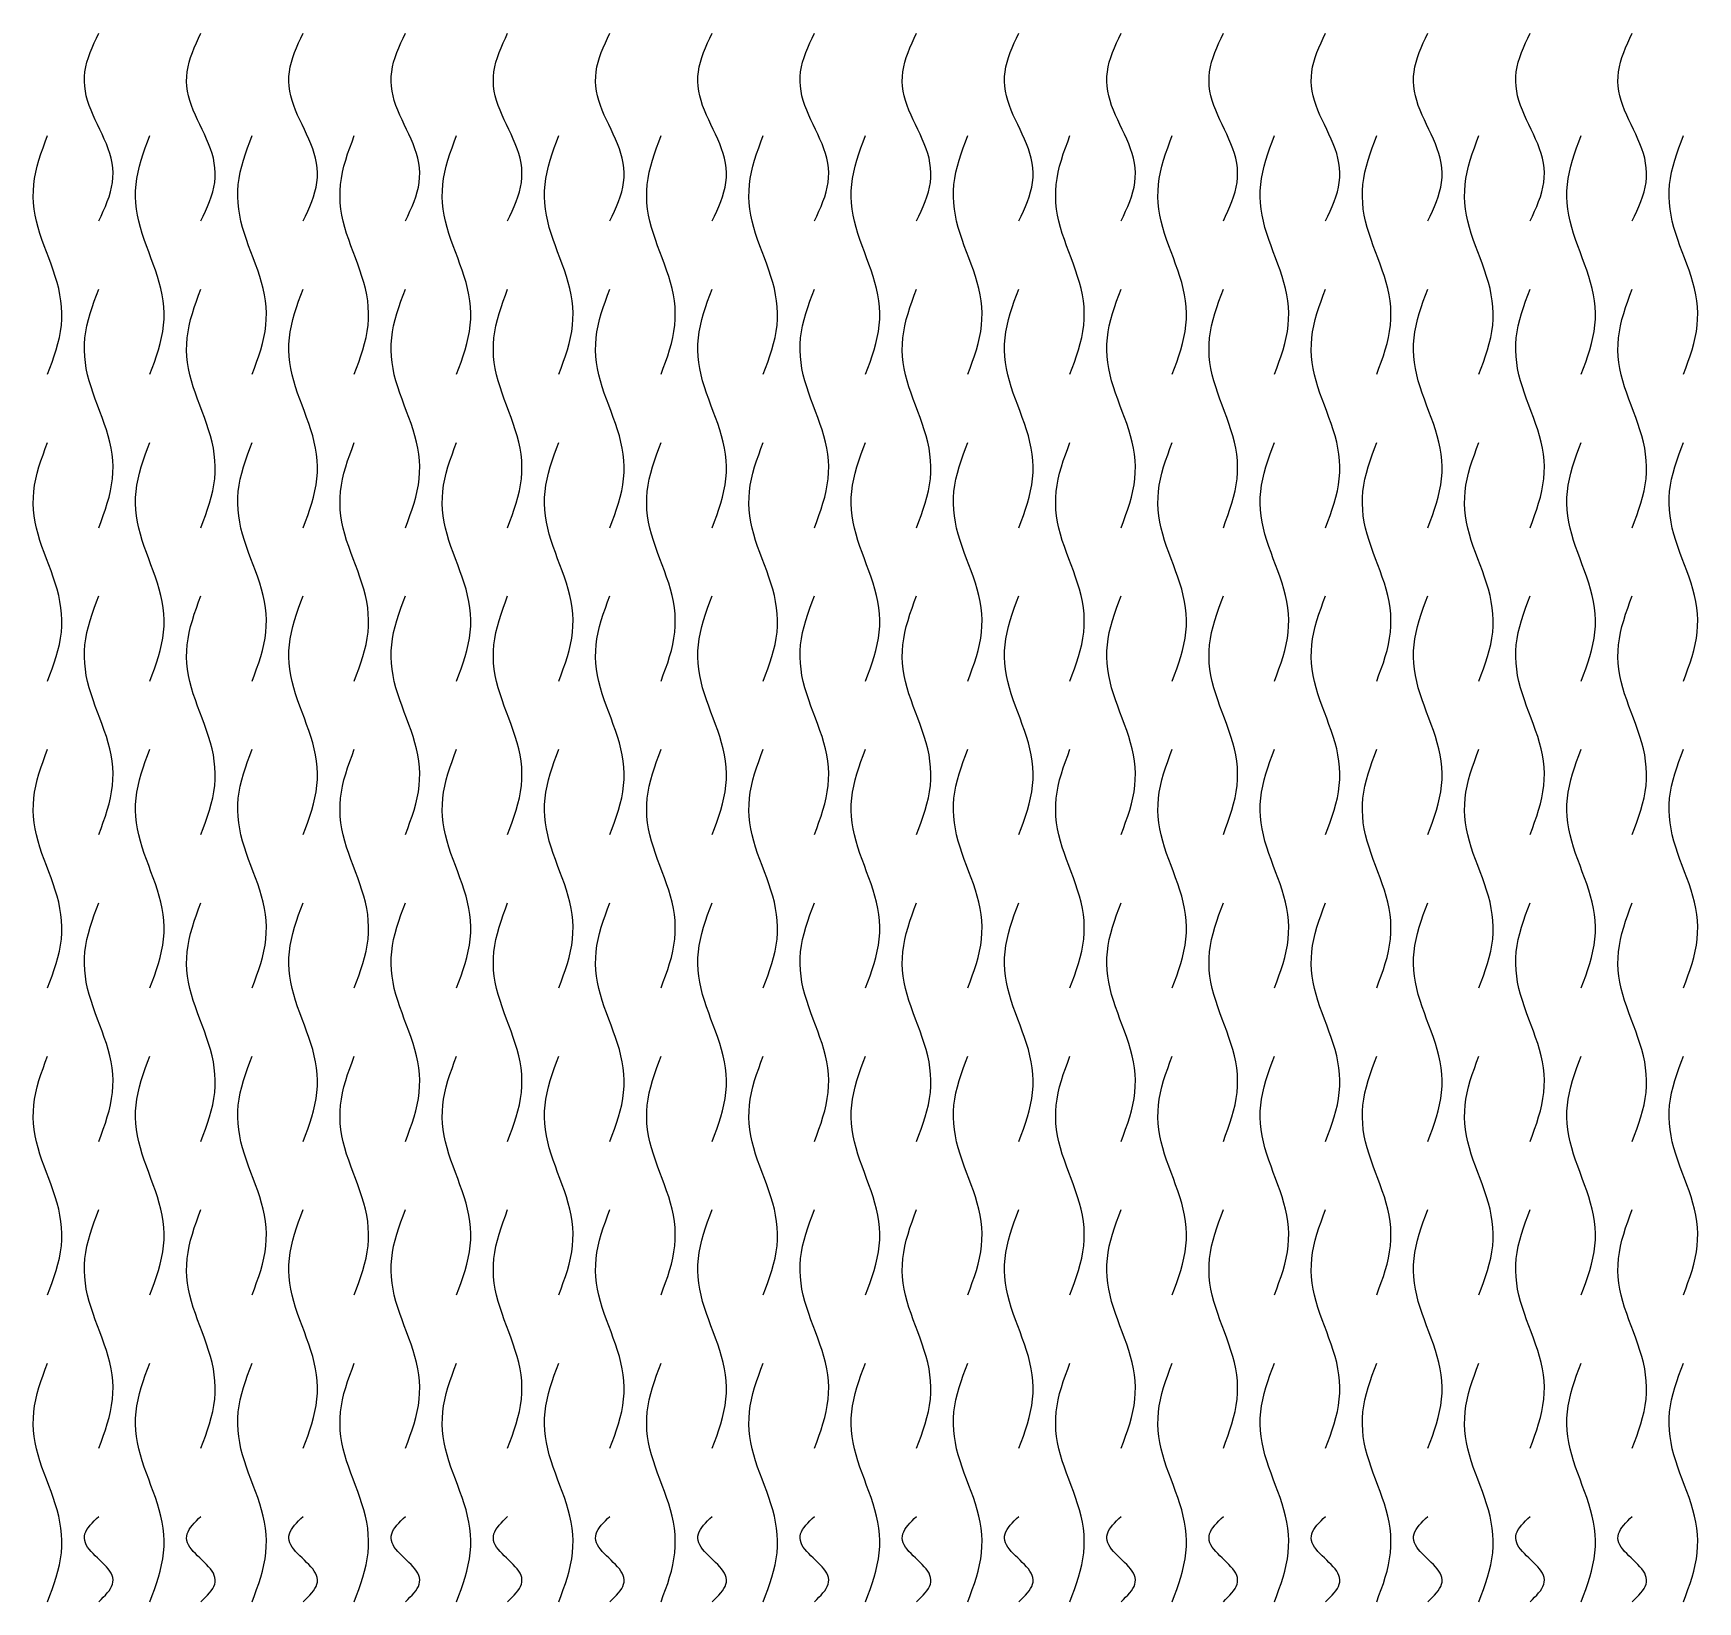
# Model space of a CAD drawing. Header units: millimetres. Extents: x 0.7 to 98.3, y 4 to 96.
import ezdxf

# ---------------------------------------------------------------- set-up
doc = ezdxf.new("R2010")
doc.units = ezdxf.units.MM
doc.layers.add('CUT', color=1, linetype='Continuous')

msp = doc.modelspace()

# ---------------------------------------------------------------- linework, layer by layer
at = {"layer": 'CUT'}
for points in [[(4.5, 85), (4.635, 85.282), (4.766, 85.564), (4.89, 85.846), (5.005, 86.128), (5.106, 86.41), (5.191, 86.692), (5.259, 86.974), (5.307, 87.256), (5.334, 87.538), (5.339, 87.821), (5.323, 88.103), (5.285, 88.385), (5.227, 88.667), (5.151, 88.949), (5.057, 89.231), (4.949, 89.513), (4.829, 89.795), (4.701, 90.077), (4.568, 90.359), (4.432, 90.641), (4.299, 90.923), (4.171, 91.205), (4.051, 91.487), (3.943, 91.769), (3.849, 92.051), (3.773, 92.333), (3.715, 92.615), (3.677, 92.897), (3.661, 93.179), (3.666, 93.462), (3.693, 93.744), (3.741, 94.026), (3.809, 94.308), (3.894, 94.59), (3.995, 94.872), (4.11, 95.154), (4.234, 95.436), (4.365, 95.718), (4.5, 96)], [(10.5, 85), (10.635, 85.282), (10.766, 85.564), (10.89, 85.846), (11.005, 86.128), (11.106, 86.41), (11.191, 86.692), (11.259, 86.974), (11.307, 87.256), (11.334, 87.538), (11.339, 87.821), (11.323, 88.103), (11.285, 88.385), (11.227, 88.667), (11.151, 88.949), (11.057, 89.231), (10.949, 89.513), (10.829, 89.795), (10.701, 90.077), (10.568, 90.359), (10.432, 90.641), (10.299, 90.923), (10.171, 91.205), (10.051, 91.487), (9.943, 91.769), (9.849, 92.051), (9.773, 92.333), (9.715, 92.615), (9.677, 92.897), (9.661, 93.179), (9.666, 93.462), (9.693, 93.744), (9.741, 94.026), (9.809, 94.308), (9.894, 94.59), (9.995, 94.872), (10.11, 95.154), (10.234, 95.436), (10.365, 95.718), (10.5, 96)], [(16.5, 85), (16.635, 85.282), (16.766, 85.564), (16.89, 85.846), (17.005, 86.128), (17.106, 86.41), (17.191, 86.692), (17.259, 86.974), (17.307, 87.256), (17.334, 87.538), (17.339, 87.821), (17.323, 88.103), (17.285, 88.385), (17.227, 88.667), (17.151, 88.949), (17.057, 89.231), (16.949, 89.513), (16.829, 89.795), (16.701, 90.077), (16.568, 90.359), (16.432, 90.641), (16.299, 90.923), (16.171, 91.205), (16.051, 91.487), (15.943, 91.769), (15.849, 92.051), (15.773, 92.333), (15.715, 92.615), (15.677, 92.897), (15.661, 93.179), (15.666, 93.462), (15.693, 93.744), (15.741, 94.026), (15.809, 94.308), (15.894, 94.59), (15.995, 94.872), (16.11, 95.154), (16.234, 95.436), (16.365, 95.718), (16.5, 96)], [(22.5, 85), (22.635, 85.282), (22.766, 85.564), (22.89, 85.846), (23.005, 86.128), (23.106, 86.41), (23.191, 86.692), (23.259, 86.974), (23.307, 87.256), (23.334, 87.538), (23.339, 87.821), (23.323, 88.103), (23.285, 88.385), (23.227, 88.667), (23.151, 88.949), (23.057, 89.231), (22.949, 89.513), (22.829, 89.795), (22.701, 90.077), (22.568, 90.359), (22.432, 90.641), (22.299, 90.923), (22.171, 91.205), (22.051, 91.487), (21.943, 91.769), (21.849, 92.051), (21.773, 92.333), (21.715, 92.615), (21.677, 92.897), (21.661, 93.179), (21.666, 93.462), (21.693, 93.744), (21.741, 94.026), (21.809, 94.308), (21.894, 94.59), (21.995, 94.872), (22.11, 95.154), (22.234, 95.436), (22.365, 95.718), (22.5, 96)], [(28.5, 85), (28.635, 85.282), (28.766, 85.564), (28.89, 85.846), (29.005, 86.128), (29.106, 86.41), (29.191, 86.692), (29.259, 86.974), (29.307, 87.256), (29.334, 87.538), (29.339, 87.821), (29.323, 88.103), (29.285, 88.385), (29.227, 88.667), (29.151, 88.949), (29.057, 89.231), (28.949, 89.513), (28.829, 89.795), (28.701, 90.077), (28.568, 90.359), (28.432, 90.641), (28.299, 90.923), (28.171, 91.205), (28.051, 91.487), (27.943, 91.769), (27.849, 92.051), (27.773, 92.333), (27.715, 92.615), (27.677, 92.897), (27.661, 93.179), (27.666, 93.462), (27.693, 93.744), (27.741, 94.026), (27.809, 94.308), (27.894, 94.59), (27.995, 94.872), (28.11, 95.154), (28.234, 95.436), (28.365, 95.718), (28.5, 96)], [(34.5, 85), (34.635, 85.282), (34.766, 85.564), (34.89, 85.846), (35.005, 86.128), (35.106, 86.41), (35.191, 86.692), (35.259, 86.974), (35.307, 87.256), (35.334, 87.538), (35.339, 87.821), (35.323, 88.103), (35.285, 88.385), (35.227, 88.667), (35.151, 88.949), (35.057, 89.231), (34.949, 89.513), (34.829, 89.795), (34.701, 90.077), (34.568, 90.359), (34.432, 90.641), (34.299, 90.923), (34.171, 91.205), (34.051, 91.487), (33.943, 91.769), (33.849, 92.051), (33.773, 92.333), (33.715, 92.615), (33.677, 92.897), (33.661, 93.179), (33.666, 93.462), (33.693, 93.744), (33.741, 94.026), (33.809, 94.308), (33.894, 94.59), (33.995, 94.872), (34.11, 95.154), (34.234, 95.436), (34.365, 95.718), (34.5, 96)], [(40.5, 85), (40.635, 85.282), (40.766, 85.564), (40.89, 85.846), (41.005, 86.128), (41.106, 86.41), (41.191, 86.692), (41.259, 86.974), (41.307, 87.256), (41.334, 87.538), (41.339, 87.821), (41.323, 88.103), (41.285, 88.385), (41.227, 88.667), (41.151, 88.949), (41.057, 89.231), (40.949, 89.513), (40.829, 89.795), (40.701, 90.077), (40.568, 90.359), (40.432, 90.641), (40.299, 90.923), (40.171, 91.205), (40.051, 91.487), (39.943, 91.769), (39.849, 92.051), (39.773, 92.333), (39.715, 92.615), (39.677, 92.897), (39.661, 93.179), (39.666, 93.462), (39.693, 93.744), (39.741, 94.026), (39.809, 94.308), (39.894, 94.59), (39.995, 94.872), (40.11, 95.154), (40.234, 95.436), (40.365, 95.718), (40.5, 96)], [(46.5, 85), (46.635, 85.282), (46.766, 85.564), (46.89, 85.846), (47.005, 86.128), (47.106, 86.41), (47.191, 86.692), (47.259, 86.974), (47.307, 87.256), (47.334, 87.538), (47.339, 87.821), (47.323, 88.103), (47.285, 88.385), (47.227, 88.667), (47.151, 88.949), (47.057, 89.231), (46.949, 89.513), (46.829, 89.795), (46.701, 90.077), (46.568, 90.359), (46.432, 90.641), (46.299, 90.923), (46.171, 91.205), (46.051, 91.487), (45.943, 91.769), (45.849, 92.051), (45.773, 92.333), (45.715, 92.615), (45.677, 92.897), (45.661, 93.179), (45.666, 93.462), (45.693, 93.744), (45.741, 94.026), (45.809, 94.308), (45.894, 94.59), (45.995, 94.872), (46.11, 95.154), (46.234, 95.436), (46.365, 95.718), (46.5, 96)], [(52.5, 85), (52.635, 85.282), (52.766, 85.564), (52.89, 85.846), (53.005, 86.128), (53.106, 86.41), (53.191, 86.692), (53.259, 86.974), (53.307, 87.256), (53.334, 87.538), (53.339, 87.821), (53.323, 88.103), (53.285, 88.385), (53.227, 88.667), (53.151, 88.949), (53.057, 89.231), (52.949, 89.513), (52.829, 89.795), (52.701, 90.077), (52.568, 90.359), (52.432, 90.641), (52.299, 90.923), (52.171, 91.205), (52.051, 91.487), (51.943, 91.769), (51.849, 92.051), (51.773, 92.333), (51.715, 92.615), (51.677, 92.897), (51.661, 93.179), (51.666, 93.462), (51.693, 93.744), (51.741, 94.026), (51.809, 94.308), (51.894, 94.59), (51.995, 94.872), (52.11, 95.154), (52.234, 95.436), (52.365, 95.718), (52.5, 96)], [(58.5, 85), (58.635, 85.282), (58.766, 85.564), (58.89, 85.846), (59.005, 86.128), (59.106, 86.41), (59.191, 86.692), (59.259, 86.974), (59.307, 87.256), (59.334, 87.538), (59.339, 87.821), (59.323, 88.103), (59.285, 88.385), (59.227, 88.667), (59.151, 88.949), (59.057, 89.231), (58.949, 89.513), (58.829, 89.795), (58.701, 90.077), (58.568, 90.359), (58.432, 90.641), (58.299, 90.923), (58.171, 91.205), (58.051, 91.487), (57.943, 91.769), (57.849, 92.051), (57.773, 92.333), (57.715, 92.615), (57.677, 92.897), (57.661, 93.179), (57.666, 93.462), (57.693, 93.744), (57.741, 94.026), (57.809, 94.308), (57.894, 94.59), (57.995, 94.872), (58.11, 95.154), (58.234, 95.436), (58.365, 95.718), (58.5, 96)], [(64.5, 85), (64.635, 85.282), (64.766, 85.564), (64.89, 85.846), (65.005, 86.128), (65.106, 86.41), (65.191, 86.692), (65.259, 86.974), (65.307, 87.256), (65.334, 87.538), (65.339, 87.821), (65.323, 88.103), (65.285, 88.385), (65.227, 88.667), (65.151, 88.949), (65.057, 89.231), (64.949, 89.513), (64.829, 89.795), (64.701, 90.077), (64.568, 90.359), (64.432, 90.641), (64.299, 90.923), (64.171, 91.205), (64.051, 91.487), (63.943, 91.769), (63.849, 92.051), (63.773, 92.333), (63.715, 92.615), (63.677, 92.897), (63.661, 93.179), (63.666, 93.462), (63.693, 93.744), (63.741, 94.026), (63.809, 94.308), (63.894, 94.59), (63.995, 94.872), (64.11, 95.154), (64.234, 95.436), (64.365, 95.718), (64.5, 96)], [(70.5, 85), (70.635, 85.282), (70.766, 85.564), (70.89, 85.846), (71.005, 86.128), (71.106, 86.41), (71.191, 86.692), (71.259, 86.974), (71.307, 87.256), (71.334, 87.538), (71.339, 87.821), (71.323, 88.103), (71.285, 88.385), (71.227, 88.667), (71.151, 88.949), (71.057, 89.231), (70.949, 89.513), (70.829, 89.795), (70.701, 90.077), (70.568, 90.359), (70.432, 90.641), (70.299, 90.923), (70.171, 91.205), (70.051, 91.487), (69.943, 91.769), (69.849, 92.051), (69.773, 92.333), (69.715, 92.615), (69.677, 92.897), (69.661, 93.179), (69.666, 93.462), (69.693, 93.744), (69.741, 94.026), (69.809, 94.308), (69.894, 94.59), (69.995, 94.872), (70.11, 95.154), (70.234, 95.436), (70.365, 95.718), (70.5, 96)], [(76.5, 85), (76.635, 85.282), (76.766, 85.564), (76.89, 85.846), (77.005, 86.128), (77.106, 86.41), (77.191, 86.692), (77.259, 86.974), (77.307, 87.256), (77.334, 87.538), (77.339, 87.821), (77.323, 88.103), (77.285, 88.385), (77.227, 88.667), (77.151, 88.949), (77.057, 89.231), (76.949, 89.513), (76.829, 89.795), (76.701, 90.077), (76.568, 90.359), (76.432, 90.641), (76.299, 90.923), (76.171, 91.205), (76.051, 91.487), (75.943, 91.769), (75.849, 92.051), (75.773, 92.333), (75.715, 92.615), (75.677, 92.897), (75.661, 93.179), (75.666, 93.462), (75.693, 93.744), (75.741, 94.026), (75.809, 94.308), (75.894, 94.59), (75.995, 94.872), (76.11, 95.154), (76.234, 95.436), (76.365, 95.718), (76.5, 96)], [(82.5, 85), (82.635, 85.282), (82.766, 85.564), (82.89, 85.846), (83.005, 86.128), (83.106, 86.41), (83.191, 86.692), (83.259, 86.974), (83.307, 87.256), (83.334, 87.538), (83.339, 87.821), (83.323, 88.103), (83.285, 88.385), (83.227, 88.667), (83.151, 88.949), (83.057, 89.231), (82.949, 89.513), (82.829, 89.795), (82.701, 90.077), (82.568, 90.359), (82.432, 90.641), (82.299, 90.923), (82.171, 91.205), (82.051, 91.487), (81.943, 91.769), (81.849, 92.051), (81.773, 92.333), (81.715, 92.615), (81.677, 92.897), (81.661, 93.179), (81.666, 93.462), (81.693, 93.744), (81.741, 94.026), (81.809, 94.308), (81.894, 94.59), (81.995, 94.872), (82.11, 95.154), (82.234, 95.436), (82.365, 95.718), (82.5, 96)], [(88.5, 85), (88.635, 85.282), (88.766, 85.564), (88.89, 85.846), (89.005, 86.128), (89.106, 86.41), (89.191, 86.692), (89.259, 86.974), (89.307, 87.256), (89.334, 87.538), (89.339, 87.821), (89.323, 88.103), (89.285, 88.385), (89.227, 88.667), (89.151, 88.949), (89.057, 89.231), (88.949, 89.513), (88.829, 89.795), (88.701, 90.077), (88.568, 90.359), (88.432, 90.641), (88.299, 90.923), (88.171, 91.205), (88.051, 91.487), (87.943, 91.769), (87.849, 92.051), (87.773, 92.333), (87.715, 92.615), (87.677, 92.897), (87.661, 93.179), (87.666, 93.462), (87.693, 93.744), (87.741, 94.026), (87.809, 94.308), (87.894, 94.59), (87.995, 94.872), (88.11, 95.154), (88.234, 95.436), (88.365, 95.718), (88.5, 96)], [(94.5, 85), (94.635, 85.282), (94.766, 85.564), (94.89, 85.846), (95.005, 86.128), (95.106, 86.41), (95.191, 86.692), (95.259, 86.974), (95.307, 87.256), (95.334, 87.538), (95.339, 87.821), (95.323, 88.103), (95.285, 88.385), (95.227, 88.667), (95.151, 88.949), (95.057, 89.231), (94.949, 89.513), (94.829, 89.795), (94.701, 90.077), (94.568, 90.359), (94.432, 90.641), (94.299, 90.923), (94.171, 91.205), (94.051, 91.487), (93.943, 91.769), (93.849, 92.051), (93.773, 92.333), (93.715, 92.615), (93.677, 92.897), (93.661, 93.179), (93.666, 93.462), (93.693, 93.744), (93.741, 94.026), (93.809, 94.308), (93.894, 94.59), (93.995, 94.872), (94.11, 95.154), (94.234, 95.436), (94.365, 95.718), (94.5, 96)], [(1.5, 76), (1.635, 76.359), (1.766, 76.718), (1.89, 77.077), (2.005, 77.436), (2.106, 77.795), (2.191, 78.154), (2.259, 78.513), (2.307, 78.872), (2.334, 79.231), (2.339, 79.59), (2.323, 79.949), (2.285, 80.308), (2.227, 80.667), (2.151, 81.026), (2.057, 81.385), (1.949, 81.744), (1.829, 82.103), (1.701, 82.462), (1.568, 82.821), (1.432, 83.179), (1.299, 83.538), (1.171, 83.897), (1.051, 84.256), (0.943, 84.615), (0.849, 84.974), (0.773, 85.333), (0.715, 85.692), (0.677, 86.051), (0.661, 86.41), (0.666, 86.769), (0.693, 87.128), (0.741, 87.487), (0.809, 87.846), (0.894, 88.205), (0.995, 88.564), (1.11, 88.923), (1.234, 89.282), (1.365, 89.641), (1.5, 90)], [(7.5, 76), (7.635, 76.359), (7.766, 76.718), (7.89, 77.077), (8.005, 77.436), (8.106, 77.795), (8.191, 78.154), (8.259, 78.513), (8.307, 78.872), (8.334, 79.231), (8.339, 79.59), (8.323, 79.949), (8.285, 80.308), (8.227, 80.667), (8.151, 81.026), (8.057, 81.385), (7.949, 81.744), (7.829, 82.103), (7.701, 82.462), (7.568, 82.821), (7.432, 83.179), (7.299, 83.538), (7.171, 83.897), (7.051, 84.256), (6.943, 84.615), (6.849, 84.974), (6.773, 85.333), (6.715, 85.692), (6.677, 86.051), (6.661, 86.41), (6.666, 86.769), (6.693, 87.128), (6.741, 87.487), (6.809, 87.846), (6.894, 88.205), (6.995, 88.564), (7.11, 88.923), (7.234, 89.282), (7.365, 89.641), (7.5, 90)], [(13.5, 76), (13.635, 76.359), (13.766, 76.718), (13.89, 77.077), (14.005, 77.436), (14.106, 77.795), (14.191, 78.154), (14.259, 78.513), (14.307, 78.872), (14.334, 79.231), (14.339, 79.59), (14.323, 79.949), (14.285, 80.308), (14.227, 80.667), (14.151, 81.026), (14.057, 81.385), (13.949, 81.744), (13.829, 82.103), (13.701, 82.462), (13.568, 82.821), (13.432, 83.179), (13.299, 83.538), (13.171, 83.897), (13.051, 84.256), (12.943, 84.615), (12.849, 84.974), (12.773, 85.333), (12.715, 85.692), (12.677, 86.051), (12.661, 86.41), (12.666, 86.769), (12.693, 87.128), (12.741, 87.487), (12.809, 87.846), (12.894, 88.205), (12.995, 88.564), (13.11, 88.923), (13.234, 89.282), (13.365, 89.641), (13.5, 90)], [(19.5, 76), (19.635, 76.359), (19.766, 76.718), (19.89, 77.077), (20.005, 77.436), (20.106, 77.795), (20.191, 78.154), (20.259, 78.513), (20.307, 78.872), (20.334, 79.231), (20.339, 79.59), (20.323, 79.949), (20.285, 80.308), (20.227, 80.667), (20.151, 81.026), (20.057, 81.385), (19.949, 81.744), (19.829, 82.103), (19.701, 82.462), (19.568, 82.821), (19.432, 83.179), (19.299, 83.538), (19.171, 83.897), (19.051, 84.256), (18.943, 84.615), (18.849, 84.974), (18.773, 85.333), (18.715, 85.692), (18.677, 86.051), (18.661, 86.41), (18.666, 86.769), (18.693, 87.128), (18.741, 87.487), (18.809, 87.846), (18.894, 88.205), (18.995, 88.564), (19.11, 88.923), (19.234, 89.282), (19.365, 89.641), (19.5, 90)], [(25.5, 76), (25.635, 76.359), (25.766, 76.718), (25.89, 77.077), (26.005, 77.436), (26.106, 77.795), (26.191, 78.154), (26.259, 78.513), (26.307, 78.872), (26.334, 79.231), (26.339, 79.59), (26.323, 79.949), (26.285, 80.308), (26.227, 80.667), (26.151, 81.026), (26.057, 81.385), (25.949, 81.744), (25.829, 82.103), (25.701, 82.462), (25.568, 82.821), (25.432, 83.179), (25.299, 83.538), (25.171, 83.897), (25.051, 84.256), (24.943, 84.615), (24.849, 84.974), (24.773, 85.333), (24.715, 85.692), (24.677, 86.051), (24.661, 86.41), (24.666, 86.769), (24.693, 87.128), (24.741, 87.487), (24.809, 87.846), (24.894, 88.205), (24.995, 88.564), (25.11, 88.923), (25.234, 89.282), (25.365, 89.641), (25.5, 90)], [(31.5, 76), (31.635, 76.359), (31.766, 76.718), (31.89, 77.077), (32.005, 77.436), (32.106, 77.795), (32.191, 78.154), (32.259, 78.513), (32.307, 78.872), (32.334, 79.231), (32.339, 79.59), (32.323, 79.949), (32.285, 80.308), (32.227, 80.667), (32.151, 81.026), (32.057, 81.385), (31.949, 81.744), (31.829, 82.103), (31.701, 82.462), (31.568, 82.821), (31.432, 83.179), (31.299, 83.538), (31.171, 83.897), (31.051, 84.256), (30.943, 84.615), (30.849, 84.974), (30.773, 85.333), (30.715, 85.692), (30.677, 86.051), (30.661, 86.41), (30.666, 86.769), (30.693, 87.128), (30.741, 87.487), (30.809, 87.846), (30.894, 88.205), (30.995, 88.564), (31.11, 88.923), (31.234, 89.282), (31.365, 89.641), (31.5, 90)], [(37.5, 76), (37.635, 76.359), (37.766, 76.718), (37.89, 77.077), (38.005, 77.436), (38.106, 77.795), (38.191, 78.154), (38.259, 78.513), (38.307, 78.872), (38.334, 79.231), (38.339, 79.59), (38.323, 79.949), (38.285, 80.308), (38.227, 80.667), (38.151, 81.026), (38.057, 81.385), (37.949, 81.744), (37.829, 82.103), (37.701, 82.462), (37.568, 82.821), (37.432, 83.179), (37.299, 83.538), (37.171, 83.897), (37.051, 84.256), (36.943, 84.615), (36.849, 84.974), (36.773, 85.333), (36.715, 85.692), (36.677, 86.051), (36.661, 86.41), (36.666, 86.769), (36.693, 87.128), (36.741, 87.487), (36.809, 87.846), (36.894, 88.205), (36.995, 88.564), (37.11, 88.923), (37.234, 89.282), (37.365, 89.641), (37.5, 90)], [(43.5, 76), (43.635, 76.359), (43.766, 76.718), (43.89, 77.077), (44.005, 77.436), (44.106, 77.795), (44.191, 78.154), (44.259, 78.513), (44.307, 78.872), (44.334, 79.231), (44.339, 79.59), (44.323, 79.949), (44.285, 80.308), (44.227, 80.667), (44.151, 81.026), (44.057, 81.385), (43.949, 81.744), (43.829, 82.103), (43.701, 82.462), (43.568, 82.821), (43.432, 83.179), (43.299, 83.538), (43.171, 83.897), (43.051, 84.256), (42.943, 84.615), (42.849, 84.974), (42.773, 85.333), (42.715, 85.692), (42.677, 86.051), (42.661, 86.41), (42.666, 86.769), (42.693, 87.128), (42.741, 87.487), (42.809, 87.846), (42.894, 88.205), (42.995, 88.564), (43.11, 88.923), (43.234, 89.282), (43.365, 89.641), (43.5, 90)], [(49.5, 76), (49.635, 76.359), (49.766, 76.718), (49.89, 77.077), (50.005, 77.436), (50.106, 77.795), (50.191, 78.154), (50.259, 78.513), (50.307, 78.872), (50.334, 79.231), (50.339, 79.59), (50.323, 79.949), (50.285, 80.308), (50.227, 80.667), (50.151, 81.026), (50.057, 81.385), (49.949, 81.744), (49.829, 82.103), (49.701, 82.462), (49.568, 82.821), (49.432, 83.179), (49.299, 83.538), (49.171, 83.897), (49.051, 84.256), (48.943, 84.615), (48.849, 84.974), (48.773, 85.333), (48.715, 85.692), (48.677, 86.051), (48.661, 86.41), (48.666, 86.769), (48.693, 87.128), (48.741, 87.487), (48.809, 87.846), (48.894, 88.205), (48.995, 88.564), (49.11, 88.923), (49.234, 89.282), (49.365, 89.641), (49.5, 90)], [(55.5, 76), (55.635, 76.359), (55.766, 76.718), (55.89, 77.077), (56.005, 77.436), (56.106, 77.795), (56.191, 78.154), (56.259, 78.513), (56.307, 78.872), (56.334, 79.231), (56.339, 79.59), (56.323, 79.949), (56.285, 80.308), (56.227, 80.667), (56.151, 81.026), (56.057, 81.385), (55.949, 81.744), (55.829, 82.103), (55.701, 82.462), (55.568, 82.821), (55.432, 83.179), (55.299, 83.538), (55.171, 83.897), (55.051, 84.256), (54.943, 84.615), (54.849, 84.974), (54.773, 85.333), (54.715, 85.692), (54.677, 86.051), (54.661, 86.41), (54.666, 86.769), (54.693, 87.128), (54.741, 87.487), (54.809, 87.846), (54.894, 88.205), (54.995, 88.564), (55.11, 88.923), (55.234, 89.282), (55.365, 89.641), (55.5, 90)], [(61.5, 76), (61.635, 76.359), (61.766, 76.718), (61.89, 77.077), (62.005, 77.436), (62.106, 77.795), (62.191, 78.154), (62.259, 78.513), (62.307, 78.872), (62.334, 79.231), (62.339, 79.59), (62.323, 79.949), (62.285, 80.308), (62.227, 80.667), (62.151, 81.026), (62.057, 81.385), (61.949, 81.744), (61.829, 82.103), (61.701, 82.462), (61.568, 82.821), (61.432, 83.179), (61.299, 83.538), (61.171, 83.897), (61.051, 84.256), (60.943, 84.615), (60.849, 84.974), (60.773, 85.333), (60.715, 85.692), (60.677, 86.051), (60.661, 86.41), (60.666, 86.769), (60.693, 87.128), (60.741, 87.487), (60.809, 87.846), (60.894, 88.205), (60.995, 88.564), (61.11, 88.923), (61.234, 89.282), (61.365, 89.641), (61.5, 90)], [(67.5, 76), (67.635, 76.359), (67.766, 76.718), (67.89, 77.077), (68.005, 77.436), (68.106, 77.795), (68.191, 78.154), (68.259, 78.513), (68.307, 78.872), (68.334, 79.231), (68.339, 79.59), (68.323, 79.949), (68.285, 80.308), (68.227, 80.667), (68.151, 81.026), (68.057, 81.385), (67.949, 81.744), (67.829, 82.103), (67.701, 82.462), (67.568, 82.821), (67.432, 83.179), (67.299, 83.538), (67.171, 83.897), (67.051, 84.256), (66.943, 84.615), (66.849, 84.974), (66.773, 85.333), (66.715, 85.692), (66.677, 86.051), (66.661, 86.41), (66.666, 86.769), (66.693, 87.128), (66.741, 87.487), (66.809, 87.846), (66.894, 88.205), (66.995, 88.564), (67.11, 88.923), (67.234, 89.282), (67.365, 89.641), (67.5, 90)], [(73.5, 76), (73.635, 76.359), (73.766, 76.718), (73.89, 77.077), (74.005, 77.436), (74.106, 77.795), (74.191, 78.154), (74.259, 78.513), (74.307, 78.872), (74.334, 79.231), (74.339, 79.59), (74.323, 79.949), (74.285, 80.308), (74.227, 80.667), (74.151, 81.026), (74.057, 81.385), (73.949, 81.744), (73.829, 82.103), (73.701, 82.462), (73.568, 82.821), (73.432, 83.179), (73.299, 83.538), (73.171, 83.897), (73.051, 84.256), (72.943, 84.615), (72.849, 84.974), (72.773, 85.333), (72.715, 85.692), (72.677, 86.051), (72.661, 86.41), (72.666, 86.769), (72.693, 87.128), (72.741, 87.487), (72.809, 87.846), (72.894, 88.205), (72.995, 88.564), (73.11, 88.923), (73.234, 89.282), (73.365, 89.641), (73.5, 90)], [(79.5, 76), (79.635, 76.359), (79.766, 76.718), (79.89, 77.077), (80.005, 77.436), (80.106, 77.795), (80.191, 78.154), (80.259, 78.513), (80.307, 78.872), (80.334, 79.231), (80.339, 79.59), (80.323, 79.949), (80.285, 80.308), (80.227, 80.667), (80.151, 81.026), (80.057, 81.385), (79.949, 81.744), (79.829, 82.103), (79.701, 82.462), (79.568, 82.821), (79.432, 83.179), (79.299, 83.538), (79.171, 83.897), (79.051, 84.256), (78.943, 84.615), (78.849, 84.974), (78.773, 85.333), (78.715, 85.692), (78.677, 86.051), (78.661, 86.41), (78.666, 86.769), (78.693, 87.128), (78.741, 87.487), (78.809, 87.846), (78.894, 88.205), (78.995, 88.564), (79.11, 88.923), (79.234, 89.282), (79.365, 89.641), (79.5, 90)], [(85.5, 76), (85.635, 76.359), (85.766, 76.718), (85.89, 77.077), (86.005, 77.436), (86.106, 77.795), (86.191, 78.154), (86.259, 78.513), (86.307, 78.872), (86.334, 79.231), (86.339, 79.59), (86.323, 79.949), (86.285, 80.308), (86.227, 80.667), (86.151, 81.026), (86.057, 81.385), (85.949, 81.744), (85.829, 82.103), (85.701, 82.462), (85.568, 82.821), (85.432, 83.179), (85.299, 83.538), (85.171, 83.897), (85.051, 84.256), (84.943, 84.615), (84.849, 84.974), (84.773, 85.333), (84.715, 85.692), (84.677, 86.051), (84.661, 86.41), (84.666, 86.769), (84.693, 87.128), (84.741, 87.487), (84.809, 87.846), (84.894, 88.205), (84.995, 88.564), (85.11, 88.923), (85.234, 89.282), (85.365, 89.641), (85.5, 90)], [(91.5, 76), (91.635, 76.359), (91.766, 76.718), (91.89, 77.077), (92.005, 77.436), (92.106, 77.795), (92.191, 78.154), (92.259, 78.513), (92.307, 78.872), (92.334, 79.231), (92.339, 79.59), (92.323, 79.949), (92.285, 80.308), (92.227, 80.667), (92.151, 81.026), (92.057, 81.385), (91.949, 81.744), (91.829, 82.103), (91.701, 82.462), (91.568, 82.821), (91.432, 83.179), (91.299, 83.538), (91.171, 83.897), (91.051, 84.256), (90.943, 84.615), (90.849, 84.974), (90.773, 85.333), (90.715, 85.692), (90.677, 86.051), (90.661, 86.41), (90.666, 86.769), (90.693, 87.128), (90.741, 87.487), (90.809, 87.846), (90.894, 88.205), (90.995, 88.564), (91.11, 88.923), (91.234, 89.282), (91.365, 89.641), (91.5, 90)], [(97.5, 76), (97.635, 76.359), (97.766, 76.718), (97.89, 77.077), (98.005, 77.436), (98.106, 77.795), (98.191, 78.154), (98.259, 78.513), (98.307, 78.872), (98.334, 79.231), (98.339, 79.59), (98.323, 79.949), (98.285, 80.308), (98.227, 80.667), (98.151, 81.026), (98.057, 81.385), (97.949, 81.744), (97.829, 82.103), (97.701, 82.462), (97.568, 82.821), (97.432, 83.179), (97.299, 83.538), (97.171, 83.897), (97.051, 84.256), (96.943, 84.615), (96.849, 84.974), (96.773, 85.333), (96.715, 85.692), (96.677, 86.051), (96.661, 86.41), (96.666, 86.769), (96.693, 87.128), (96.741, 87.487), (96.809, 87.846), (96.894, 88.205), (96.995, 88.564), (97.11, 88.923), (97.234, 89.282), (97.365, 89.641), (97.5, 90)], [(4.5, 67), (4.635, 67.359), (4.766, 67.718), (4.89, 68.077), (5.005, 68.436), (5.106, 68.795), (5.191, 69.154), (5.259, 69.513), (5.307, 69.872), (5.334, 70.231), (5.339, 70.59), (5.323, 70.949), (5.285, 71.308), (5.227, 71.667), (5.151, 72.026), (5.057, 72.385), (4.949, 72.744), (4.829, 73.103), (4.701, 73.462), (4.568, 73.821), (4.432, 74.179), (4.299, 74.538), (4.171, 74.897), (4.051, 75.256), (3.943, 75.615), (3.849, 75.974), (3.773, 76.333), (3.715, 76.692), (3.677, 77.051), (3.661, 77.41), (3.666, 77.769), (3.693, 78.128), (3.741, 78.487), (3.809, 78.846), (3.894, 79.205), (3.995, 79.564), (4.11, 79.923), (4.234, 80.282), (4.365, 80.641), (4.5, 81)], [(10.5, 67), (10.635, 67.359), (10.766, 67.718), (10.89, 68.077), (11.005, 68.436), (11.106, 68.795), (11.191, 69.154), (11.259, 69.513), (11.307, 69.872), (11.334, 70.231), (11.339, 70.59), (11.323, 70.949), (11.285, 71.308), (11.227, 71.667), (11.151, 72.026), (11.057, 72.385), (10.949, 72.744), (10.829, 73.103), (10.701, 73.462), (10.568, 73.821), (10.432, 74.179), (10.299, 74.538), (10.171, 74.897), (10.051, 75.256), (9.943, 75.615), (9.849, 75.974), (9.773, 76.333), (9.715, 76.692), (9.677, 77.051), (9.661, 77.41), (9.666, 77.769), (9.693, 78.128), (9.741, 78.487), (9.809, 78.846), (9.894, 79.205), (9.995, 79.564), (10.11, 79.923), (10.234, 80.282), (10.365, 80.641), (10.5, 81)], [(16.5, 67), (16.635, 67.359), (16.766, 67.718), (16.89, 68.077), (17.005, 68.436), (17.106, 68.795), (17.191, 69.154), (17.259, 69.513), (17.307, 69.872), (17.334, 70.231), (17.339, 70.59), (17.323, 70.949), (17.285, 71.308), (17.227, 71.667), (17.151, 72.026), (17.057, 72.385), (16.949, 72.744), (16.829, 73.103), (16.701, 73.462), (16.568, 73.821), (16.432, 74.179), (16.299, 74.538), (16.171, 74.897), (16.051, 75.256), (15.943, 75.615), (15.849, 75.974), (15.773, 76.333), (15.715, 76.692), (15.677, 77.051), (15.661, 77.41), (15.666, 77.769), (15.693, 78.128), (15.741, 78.487), (15.809, 78.846), (15.894, 79.205), (15.995, 79.564), (16.11, 79.923), (16.234, 80.282), (16.365, 80.641), (16.5, 81)], [(22.5, 67), (22.635, 67.359), (22.766, 67.718), (22.89, 68.077), (23.005, 68.436), (23.106, 68.795), (23.191, 69.154), (23.259, 69.513), (23.307, 69.872), (23.334, 70.231), (23.339, 70.59), (23.323, 70.949), (23.285, 71.308), (23.227, 71.667), (23.151, 72.026), (23.057, 72.385), (22.949, 72.744), (22.829, 73.103), (22.701, 73.462), (22.568, 73.821), (22.432, 74.179), (22.299, 74.538), (22.171, 74.897), (22.051, 75.256), (21.943, 75.615), (21.849, 75.974), (21.773, 76.333), (21.715, 76.692), (21.677, 77.051), (21.661, 77.41), (21.666, 77.769), (21.693, 78.128), (21.741, 78.487), (21.809, 78.846), (21.894, 79.205), (21.995, 79.564), (22.11, 79.923), (22.234, 80.282), (22.365, 80.641), (22.5, 81)], [(28.5, 67), (28.635, 67.359), (28.766, 67.718), (28.89, 68.077), (29.005, 68.436), (29.106, 68.795), (29.191, 69.154), (29.259, 69.513), (29.307, 69.872), (29.334, 70.231), (29.339, 70.59), (29.323, 70.949), (29.285, 71.308), (29.227, 71.667), (29.151, 72.026), (29.057, 72.385), (28.949, 72.744), (28.829, 73.103), (28.701, 73.462), (28.568, 73.821), (28.432, 74.179), (28.299, 74.538), (28.171, 74.897), (28.051, 75.256), (27.943, 75.615), (27.849, 75.974), (27.773, 76.333), (27.715, 76.692), (27.677, 77.051), (27.661, 77.41), (27.666, 77.769), (27.693, 78.128), (27.741, 78.487), (27.809, 78.846), (27.894, 79.205), (27.995, 79.564), (28.11, 79.923), (28.234, 80.282), (28.365, 80.641), (28.5, 81)], [(34.5, 67), (34.635, 67.359), (34.766, 67.718), (34.89, 68.077), (35.005, 68.436), (35.106, 68.795), (35.191, 69.154), (35.259, 69.513), (35.307, 69.872), (35.334, 70.231), (35.339, 70.59), (35.323, 70.949), (35.285, 71.308), (35.227, 71.667), (35.151, 72.026), (35.057, 72.385), (34.949, 72.744), (34.829, 73.103), (34.701, 73.462), (34.568, 73.821), (34.432, 74.179), (34.299, 74.538), (34.171, 74.897), (34.051, 75.256), (33.943, 75.615), (33.849, 75.974), (33.773, 76.333), (33.715, 76.692), (33.677, 77.051), (33.661, 77.41), (33.666, 77.769), (33.693, 78.128), (33.741, 78.487), (33.809, 78.846), (33.894, 79.205), (33.995, 79.564), (34.11, 79.923), (34.234, 80.282), (34.365, 80.641), (34.5, 81)], [(40.5, 67), (40.635, 67.359), (40.766, 67.718), (40.89, 68.077), (41.005, 68.436), (41.106, 68.795), (41.191, 69.154), (41.259, 69.513), (41.307, 69.872), (41.334, 70.231), (41.339, 70.59), (41.323, 70.949), (41.285, 71.308), (41.227, 71.667), (41.151, 72.026), (41.057, 72.385), (40.949, 72.744), (40.829, 73.103), (40.701, 73.462), (40.568, 73.821), (40.432, 74.179), (40.299, 74.538), (40.171, 74.897), (40.051, 75.256), (39.943, 75.615), (39.849, 75.974), (39.773, 76.333), (39.715, 76.692), (39.677, 77.051), (39.661, 77.41), (39.666, 77.769), (39.693, 78.128), (39.741, 78.487), (39.809, 78.846), (39.894, 79.205), (39.995, 79.564), (40.11, 79.923), (40.234, 80.282), (40.365, 80.641), (40.5, 81)], [(46.5, 67), (46.635, 67.359), (46.766, 67.718), (46.89, 68.077), (47.005, 68.436), (47.106, 68.795), (47.191, 69.154), (47.259, 69.513), (47.307, 69.872), (47.334, 70.231), (47.339, 70.59), (47.323, 70.949), (47.285, 71.308), (47.227, 71.667), (47.151, 72.026), (47.057, 72.385), (46.949, 72.744), (46.829, 73.103), (46.701, 73.462), (46.568, 73.821), (46.432, 74.179), (46.299, 74.538), (46.171, 74.897), (46.051, 75.256), (45.943, 75.615), (45.849, 75.974), (45.773, 76.333), (45.715, 76.692), (45.677, 77.051), (45.661, 77.41), (45.666, 77.769), (45.693, 78.128), (45.741, 78.487), (45.809, 78.846), (45.894, 79.205), (45.995, 79.564), (46.11, 79.923), (46.234, 80.282), (46.365, 80.641), (46.5, 81)], [(52.5, 67), (52.635, 67.359), (52.766, 67.718), (52.89, 68.077), (53.005, 68.436), (53.106, 68.795), (53.191, 69.154), (53.259, 69.513), (53.307, 69.872), (53.334, 70.231), (53.339, 70.59), (53.323, 70.949), (53.285, 71.308), (53.227, 71.667), (53.151, 72.026), (53.057, 72.385), (52.949, 72.744), (52.829, 73.103), (52.701, 73.462), (52.568, 73.821), (52.432, 74.179), (52.299, 74.538), (52.171, 74.897), (52.051, 75.256), (51.943, 75.615), (51.849, 75.974), (51.773, 76.333), (51.715, 76.692), (51.677, 77.051), (51.661, 77.41), (51.666, 77.769), (51.693, 78.128), (51.741, 78.487), (51.809, 78.846), (51.894, 79.205), (51.995, 79.564), (52.11, 79.923), (52.234, 80.282), (52.365, 80.641), (52.5, 81)], [(58.5, 67), (58.635, 67.359), (58.766, 67.718), (58.89, 68.077), (59.005, 68.436), (59.106, 68.795), (59.191, 69.154), (59.259, 69.513), (59.307, 69.872), (59.334, 70.231), (59.339, 70.59), (59.323, 70.949), (59.285, 71.308), (59.227, 71.667), (59.151, 72.026), (59.057, 72.385), (58.949, 72.744), (58.829, 73.103), (58.701, 73.462), (58.568, 73.821), (58.432, 74.179), (58.299, 74.538), (58.171, 74.897), (58.051, 75.256), (57.943, 75.615), (57.849, 75.974), (57.773, 76.333), (57.715, 76.692), (57.677, 77.051), (57.661, 77.41), (57.666, 77.769), (57.693, 78.128), (57.741, 78.487), (57.809, 78.846), (57.894, 79.205), (57.995, 79.564), (58.11, 79.923), (58.234, 80.282), (58.365, 80.641), (58.5, 81)], [(64.5, 67), (64.635, 67.359), (64.766, 67.718), (64.89, 68.077), (65.005, 68.436), (65.106, 68.795), (65.191, 69.154), (65.259, 69.513), (65.307, 69.872), (65.334, 70.231), (65.339, 70.59), (65.323, 70.949), (65.285, 71.308), (65.227, 71.667), (65.151, 72.026), (65.057, 72.385), (64.949, 72.744), (64.829, 73.103), (64.701, 73.462), (64.568, 73.821), (64.432, 74.179), (64.299, 74.538), (64.171, 74.897), (64.051, 75.256), (63.943, 75.615), (63.849, 75.974), (63.773, 76.333), (63.715, 76.692), (63.677, 77.051), (63.661, 77.41), (63.666, 77.769), (63.693, 78.128), (63.741, 78.487), (63.809, 78.846), (63.894, 79.205), (63.995, 79.564), (64.11, 79.923), (64.234, 80.282), (64.365, 80.641), (64.5, 81)], [(70.5, 67), (70.635, 67.359), (70.766, 67.718), (70.89, 68.077), (71.005, 68.436), (71.106, 68.795), (71.191, 69.154), (71.259, 69.513), (71.307, 69.872), (71.334, 70.231), (71.339, 70.59), (71.323, 70.949), (71.285, 71.308), (71.227, 71.667), (71.151, 72.026), (71.057, 72.385), (70.949, 72.744), (70.829, 73.103), (70.701, 73.462), (70.568, 73.821), (70.432, 74.179), (70.299, 74.538), (70.171, 74.897), (70.051, 75.256), (69.943, 75.615), (69.849, 75.974), (69.773, 76.333), (69.715, 76.692), (69.677, 77.051), (69.661, 77.41), (69.666, 77.769), (69.693, 78.128), (69.741, 78.487), (69.809, 78.846), (69.894, 79.205), (69.995, 79.564), (70.11, 79.923), (70.234, 80.282), (70.365, 80.641), (70.5, 81)], [(76.5, 67), (76.635, 67.359), (76.766, 67.718), (76.89, 68.077), (77.005, 68.436), (77.106, 68.795), (77.191, 69.154), (77.259, 69.513), (77.307, 69.872), (77.334, 70.231), (77.339, 70.59), (77.323, 70.949), (77.285, 71.308), (77.227, 71.667), (77.151, 72.026), (77.057, 72.385), (76.949, 72.744), (76.829, 73.103), (76.701, 73.462), (76.568, 73.821), (76.432, 74.179), (76.299, 74.538), (76.171, 74.897), (76.051, 75.256), (75.943, 75.615), (75.849, 75.974), (75.773, 76.333), (75.715, 76.692), (75.677, 77.051), (75.661, 77.41), (75.666, 77.769), (75.693, 78.128), (75.741, 78.487), (75.809, 78.846), (75.894, 79.205), (75.995, 79.564), (76.11, 79.923), (76.234, 80.282), (76.365, 80.641), (76.5, 81)], [(82.5, 67), (82.635, 67.359), (82.766, 67.718), (82.89, 68.077), (83.005, 68.436), (83.106, 68.795), (83.191, 69.154), (83.259, 69.513), (83.307, 69.872), (83.334, 70.231), (83.339, 70.59), (83.323, 70.949), (83.285, 71.308), (83.227, 71.667), (83.151, 72.026), (83.057, 72.385), (82.949, 72.744), (82.829, 73.103), (82.701, 73.462), (82.568, 73.821), (82.432, 74.179), (82.299, 74.538), (82.171, 74.897), (82.051, 75.256), (81.943, 75.615), (81.849, 75.974), (81.773, 76.333), (81.715, 76.692), (81.677, 77.051), (81.661, 77.41), (81.666, 77.769), (81.693, 78.128), (81.741, 78.487), (81.809, 78.846), (81.894, 79.205), (81.995, 79.564), (82.11, 79.923), (82.234, 80.282), (82.365, 80.641), (82.5, 81)], [(88.5, 67), (88.635, 67.359), (88.766, 67.718), (88.89, 68.077), (89.005, 68.436), (89.106, 68.795), (89.191, 69.154), (89.259, 69.513), (89.307, 69.872), (89.334, 70.231), (89.339, 70.59), (89.323, 70.949), (89.285, 71.308), (89.227, 71.667), (89.151, 72.026), (89.057, 72.385), (88.949, 72.744), (88.829, 73.103), (88.701, 73.462), (88.568, 73.821), (88.432, 74.179), (88.299, 74.538), (88.171, 74.897), (88.051, 75.256), (87.943, 75.615), (87.849, 75.974), (87.773, 76.333), (87.715, 76.692), (87.677, 77.051), (87.661, 77.41), (87.666, 77.769), (87.693, 78.128), (87.741, 78.487), (87.809, 78.846), (87.894, 79.205), (87.995, 79.564), (88.11, 79.923), (88.234, 80.282), (88.365, 80.641), (88.5, 81)], [(94.5, 67), (94.635, 67.359), (94.766, 67.718), (94.89, 68.077), (95.005, 68.436), (95.106, 68.795), (95.191, 69.154), (95.259, 69.513), (95.307, 69.872), (95.334, 70.231), (95.339, 70.59), (95.323, 70.949), (95.285, 71.308), (95.227, 71.667), (95.151, 72.026), (95.057, 72.385), (94.949, 72.744), (94.829, 73.103), (94.701, 73.462), (94.568, 73.821), (94.432, 74.179), (94.299, 74.538), (94.171, 74.897), (94.051, 75.256), (93.943, 75.615), (93.849, 75.974), (93.773, 76.333), (93.715, 76.692), (93.677, 77.051), (93.661, 77.41), (93.666, 77.769), (93.693, 78.128), (93.741, 78.487), (93.809, 78.846), (93.894, 79.205), (93.995, 79.564), (94.11, 79.923), (94.234, 80.282), (94.365, 80.641), (94.5, 81)], [(1.5, 58), (1.635, 58.359), (1.766, 58.718), (1.89, 59.077), (2.005, 59.436), (2.106, 59.795), (2.191, 60.154), (2.259, 60.513), (2.307, 60.872), (2.334, 61.231), (2.339, 61.59), (2.323, 61.949), (2.285, 62.308), (2.227, 62.667), (2.151, 63.026), (2.057, 63.385), (1.949, 63.744), (1.829, 64.103), (1.701, 64.462), (1.568, 64.821), (1.432, 65.179), (1.299, 65.538), (1.171, 65.897), (1.051, 66.256), (0.943, 66.615), (0.849, 66.974), (0.773, 67.333), (0.715, 67.692), (0.677, 68.051), (0.661, 68.41), (0.666, 68.769), (0.693, 69.128), (0.741, 69.487), (0.809, 69.846), (0.894, 70.205), (0.995, 70.564), (1.11, 70.923), (1.234, 71.282), (1.365, 71.641), (1.5, 72)], [(7.5, 58), (7.635, 58.359), (7.766, 58.718), (7.89, 59.077), (8.005, 59.436), (8.106, 59.795), (8.191, 60.154), (8.259, 60.513), (8.307, 60.872), (8.334, 61.231), (8.339, 61.59), (8.323, 61.949), (8.285, 62.308), (8.227, 62.667), (8.151, 63.026), (8.057, 63.385), (7.949, 63.744), (7.829, 64.103), (7.701, 64.462), (7.568, 64.821), (7.432, 65.179), (7.299, 65.538), (7.171, 65.897), (7.051, 66.256), (6.943, 66.615), (6.849, 66.974), (6.773, 67.333), (6.715, 67.692), (6.677, 68.051), (6.661, 68.41), (6.666, 68.769), (6.693, 69.128), (6.741, 69.487), (6.809, 69.846), (6.894, 70.205), (6.995, 70.564), (7.11, 70.923), (7.234, 71.282), (7.365, 71.641), (7.5, 72)], [(13.5, 58), (13.635, 58.359), (13.766, 58.718), (13.89, 59.077), (14.005, 59.436), (14.106, 59.795), (14.191, 60.154), (14.259, 60.513), (14.307, 60.872), (14.334, 61.231), (14.339, 61.59), (14.323, 61.949), (14.285, 62.308), (14.227, 62.667), (14.151, 63.026), (14.057, 63.385), (13.949, 63.744), (13.829, 64.103), (13.701, 64.462), (13.568, 64.821), (13.432, 65.179), (13.299, 65.538), (13.171, 65.897), (13.051, 66.256), (12.943, 66.615), (12.849, 66.974), (12.773, 67.333), (12.715, 67.692), (12.677, 68.051), (12.661, 68.41), (12.666, 68.769), (12.693, 69.128), (12.741, 69.487), (12.809, 69.846), (12.894, 70.205), (12.995, 70.564), (13.11, 70.923), (13.234, 71.282), (13.365, 71.641), (13.5, 72)], [(19.5, 58), (19.635, 58.359), (19.766, 58.718), (19.89, 59.077), (20.005, 59.436), (20.106, 59.795), (20.191, 60.154), (20.259, 60.513), (20.307, 60.872), (20.334, 61.231), (20.339, 61.59), (20.323, 61.949), (20.285, 62.308), (20.227, 62.667), (20.151, 63.026), (20.057, 63.385), (19.949, 63.744), (19.829, 64.103), (19.701, 64.462), (19.568, 64.821), (19.432, 65.179), (19.299, 65.538), (19.171, 65.897), (19.051, 66.256), (18.943, 66.615), (18.849, 66.974), (18.773, 67.333), (18.715, 67.692), (18.677, 68.051), (18.661, 68.41), (18.666, 68.769), (18.693, 69.128), (18.741, 69.487), (18.809, 69.846), (18.894, 70.205), (18.995, 70.564), (19.11, 70.923), (19.234, 71.282), (19.365, 71.641), (19.5, 72)], [(25.5, 58), (25.635, 58.359), (25.766, 58.718), (25.89, 59.077), (26.005, 59.436), (26.106, 59.795), (26.191, 60.154), (26.259, 60.513), (26.307, 60.872), (26.334, 61.231), (26.339, 61.59), (26.323, 61.949), (26.285, 62.308), (26.227, 62.667), (26.151, 63.026), (26.057, 63.385), (25.949, 63.744), (25.829, 64.103), (25.701, 64.462), (25.568, 64.821), (25.432, 65.179), (25.299, 65.538), (25.171, 65.897), (25.051, 66.256), (24.943, 66.615), (24.849, 66.974), (24.773, 67.333), (24.715, 67.692), (24.677, 68.051), (24.661, 68.41), (24.666, 68.769), (24.693, 69.128), (24.741, 69.487), (24.809, 69.846), (24.894, 70.205), (24.995, 70.564), (25.11, 70.923), (25.234, 71.282), (25.365, 71.641), (25.5, 72)], [(31.5, 58), (31.635, 58.359), (31.766, 58.718), (31.89, 59.077), (32.005, 59.436), (32.106, 59.795), (32.191, 60.154), (32.259, 60.513), (32.307, 60.872), (32.334, 61.231), (32.339, 61.59), (32.323, 61.949), (32.285, 62.308), (32.227, 62.667), (32.151, 63.026), (32.057, 63.385), (31.949, 63.744), (31.829, 64.103), (31.701, 64.462), (31.568, 64.821), (31.432, 65.179), (31.299, 65.538), (31.171, 65.897), (31.051, 66.256), (30.943, 66.615), (30.849, 66.974), (30.773, 67.333), (30.715, 67.692), (30.677, 68.051), (30.661, 68.41), (30.666, 68.769), (30.693, 69.128), (30.741, 69.487), (30.809, 69.846), (30.894, 70.205), (30.995, 70.564), (31.11, 70.923), (31.234, 71.282), (31.365, 71.641), (31.5, 72)], [(37.5, 58), (37.635, 58.359), (37.766, 58.718), (37.89, 59.077), (38.005, 59.436), (38.106, 59.795), (38.191, 60.154), (38.259, 60.513), (38.307, 60.872), (38.334, 61.231), (38.339, 61.59), (38.323, 61.949), (38.285, 62.308), (38.227, 62.667), (38.151, 63.026), (38.057, 63.385), (37.949, 63.744), (37.829, 64.103), (37.701, 64.462), (37.568, 64.821), (37.432, 65.179), (37.299, 65.538), (37.171, 65.897), (37.051, 66.256), (36.943, 66.615), (36.849, 66.974), (36.773, 67.333), (36.715, 67.692), (36.677, 68.051), (36.661, 68.41), (36.666, 68.769), (36.693, 69.128), (36.741, 69.487), (36.809, 69.846), (36.894, 70.205), (36.995, 70.564), (37.11, 70.923), (37.234, 71.282), (37.365, 71.641), (37.5, 72)], [(43.5, 58), (43.635, 58.359), (43.766, 58.718), (43.89, 59.077), (44.005, 59.436), (44.106, 59.795), (44.191, 60.154), (44.259, 60.513), (44.307, 60.872), (44.334, 61.231), (44.339, 61.59), (44.323, 61.949), (44.285, 62.308), (44.227, 62.667), (44.151, 63.026), (44.057, 63.385), (43.949, 63.744), (43.829, 64.103), (43.701, 64.462), (43.568, 64.821), (43.432, 65.179), (43.299, 65.538), (43.171, 65.897), (43.051, 66.256), (42.943, 66.615), (42.849, 66.974), (42.773, 67.333), (42.715, 67.692), (42.677, 68.051), (42.661, 68.41), (42.666, 68.769), (42.693, 69.128), (42.741, 69.487), (42.809, 69.846), (42.894, 70.205), (42.995, 70.564), (43.11, 70.923), (43.234, 71.282), (43.365, 71.641), (43.5, 72)], [(49.5, 58), (49.635, 58.359), (49.766, 58.718), (49.89, 59.077), (50.005, 59.436), (50.106, 59.795), (50.191, 60.154), (50.259, 60.513), (50.307, 60.872), (50.334, 61.231), (50.339, 61.59), (50.323, 61.949), (50.285, 62.308), (50.227, 62.667), (50.151, 63.026), (50.057, 63.385), (49.949, 63.744), (49.829, 64.103), (49.701, 64.462), (49.568, 64.821), (49.432, 65.179), (49.299, 65.538), (49.171, 65.897), (49.051, 66.256), (48.943, 66.615), (48.849, 66.974), (48.773, 67.333), (48.715, 67.692), (48.677, 68.051), (48.661, 68.41), (48.666, 68.769), (48.693, 69.128), (48.741, 69.487), (48.809, 69.846), (48.894, 70.205), (48.995, 70.564), (49.11, 70.923), (49.234, 71.282), (49.365, 71.641), (49.5, 72)], [(55.5, 58), (55.635, 58.359), (55.766, 58.718), (55.89, 59.077), (56.005, 59.436), (56.106, 59.795), (56.191, 60.154), (56.259, 60.513), (56.307, 60.872), (56.334, 61.231), (56.339, 61.59), (56.323, 61.949), (56.285, 62.308), (56.227, 62.667), (56.151, 63.026), (56.057, 63.385), (55.949, 63.744), (55.829, 64.103), (55.701, 64.462), (55.568, 64.821), (55.432, 65.179), (55.299, 65.538), (55.171, 65.897), (55.051, 66.256), (54.943, 66.615), (54.849, 66.974), (54.773, 67.333), (54.715, 67.692), (54.677, 68.051), (54.661, 68.41), (54.666, 68.769), (54.693, 69.128), (54.741, 69.487), (54.809, 69.846), (54.894, 70.205), (54.995, 70.564), (55.11, 70.923), (55.234, 71.282), (55.365, 71.641), (55.5, 72)], [(61.5, 58), (61.635, 58.359), (61.766, 58.718), (61.89, 59.077), (62.005, 59.436), (62.106, 59.795), (62.191, 60.154), (62.259, 60.513), (62.307, 60.872), (62.334, 61.231), (62.339, 61.59), (62.323, 61.949), (62.285, 62.308), (62.227, 62.667), (62.151, 63.026), (62.057, 63.385), (61.949, 63.744), (61.829, 64.103), (61.701, 64.462), (61.568, 64.821), (61.432, 65.179), (61.299, 65.538), (61.171, 65.897), (61.051, 66.256), (60.943, 66.615), (60.849, 66.974), (60.773, 67.333), (60.715, 67.692), (60.677, 68.051), (60.661, 68.41), (60.666, 68.769), (60.693, 69.128), (60.741, 69.487), (60.809, 69.846), (60.894, 70.205), (60.995, 70.564), (61.11, 70.923), (61.234, 71.282), (61.365, 71.641), (61.5, 72)], [(67.5, 58), (67.635, 58.359), (67.766, 58.718), (67.89, 59.077), (68.005, 59.436), (68.106, 59.795), (68.191, 60.154), (68.259, 60.513), (68.307, 60.872), (68.334, 61.231), (68.339, 61.59), (68.323, 61.949), (68.285, 62.308), (68.227, 62.667), (68.151, 63.026), (68.057, 63.385), (67.949, 63.744), (67.829, 64.103), (67.701, 64.462), (67.568, 64.821), (67.432, 65.179), (67.299, 65.538), (67.171, 65.897), (67.051, 66.256), (66.943, 66.615), (66.849, 66.974), (66.773, 67.333), (66.715, 67.692), (66.677, 68.051), (66.661, 68.41), (66.666, 68.769), (66.693, 69.128), (66.741, 69.487), (66.809, 69.846), (66.894, 70.205), (66.995, 70.564), (67.11, 70.923), (67.234, 71.282), (67.365, 71.641), (67.5, 72)], [(73.5, 58), (73.635, 58.359), (73.766, 58.718), (73.89, 59.077), (74.005, 59.436), (74.106, 59.795), (74.191, 60.154), (74.259, 60.513), (74.307, 60.872), (74.334, 61.231), (74.339, 61.59), (74.323, 61.949), (74.285, 62.308), (74.227, 62.667), (74.151, 63.026), (74.057, 63.385), (73.949, 63.744), (73.829, 64.103), (73.701, 64.462), (73.568, 64.821), (73.432, 65.179), (73.299, 65.538), (73.171, 65.897), (73.051, 66.256), (72.943, 66.615), (72.849, 66.974), (72.773, 67.333), (72.715, 67.692), (72.677, 68.051), (72.661, 68.41), (72.666, 68.769), (72.693, 69.128), (72.741, 69.487), (72.809, 69.846), (72.894, 70.205), (72.995, 70.564), (73.11, 70.923), (73.234, 71.282), (73.365, 71.641), (73.5, 72)], [(79.5, 58), (79.635, 58.359), (79.766, 58.718), (79.89, 59.077), (80.005, 59.436), (80.106, 59.795), (80.191, 60.154), (80.259, 60.513), (80.307, 60.872), (80.334, 61.231), (80.339, 61.59), (80.323, 61.949), (80.285, 62.308), (80.227, 62.667), (80.151, 63.026), (80.057, 63.385), (79.949, 63.744), (79.829, 64.103), (79.701, 64.462), (79.568, 64.821), (79.432, 65.179), (79.299, 65.538), (79.171, 65.897), (79.051, 66.256), (78.943, 66.615), (78.849, 66.974), (78.773, 67.333), (78.715, 67.692), (78.677, 68.051), (78.661, 68.41), (78.666, 68.769), (78.693, 69.128), (78.741, 69.487), (78.809, 69.846), (78.894, 70.205), (78.995, 70.564), (79.11, 70.923), (79.234, 71.282), (79.365, 71.641), (79.5, 72)], [(85.5, 58), (85.635, 58.359), (85.766, 58.718), (85.89, 59.077), (86.005, 59.436), (86.106, 59.795), (86.191, 60.154), (86.259, 60.513), (86.307, 60.872), (86.334, 61.231), (86.339, 61.59), (86.323, 61.949), (86.285, 62.308), (86.227, 62.667), (86.151, 63.026), (86.057, 63.385), (85.949, 63.744), (85.829, 64.103), (85.701, 64.462), (85.568, 64.821), (85.432, 65.179), (85.299, 65.538), (85.171, 65.897), (85.051, 66.256), (84.943, 66.615), (84.849, 66.974), (84.773, 67.333), (84.715, 67.692), (84.677, 68.051), (84.661, 68.41), (84.666, 68.769), (84.693, 69.128), (84.741, 69.487), (84.809, 69.846), (84.894, 70.205), (84.995, 70.564), (85.11, 70.923), (85.234, 71.282), (85.365, 71.641), (85.5, 72)], [(91.5, 58), (91.635, 58.359), (91.766, 58.718), (91.89, 59.077), (92.005, 59.436), (92.106, 59.795), (92.191, 60.154), (92.259, 60.513), (92.307, 60.872), (92.334, 61.231), (92.339, 61.59), (92.323, 61.949), (92.285, 62.308), (92.227, 62.667), (92.151, 63.026), (92.057, 63.385), (91.949, 63.744), (91.829, 64.103), (91.701, 64.462), (91.568, 64.821), (91.432, 65.179), (91.299, 65.538), (91.171, 65.897), (91.051, 66.256), (90.943, 66.615), (90.849, 66.974), (90.773, 67.333), (90.715, 67.692), (90.677, 68.051), (90.661, 68.41), (90.666, 68.769), (90.693, 69.128), (90.741, 69.487), (90.809, 69.846), (90.894, 70.205), (90.995, 70.564), (91.11, 70.923), (91.234, 71.282), (91.365, 71.641), (91.5, 72)], [(97.5, 58), (97.635, 58.359), (97.766, 58.718), (97.89, 59.077), (98.005, 59.436), (98.106, 59.795), (98.191, 60.154), (98.259, 60.513), (98.307, 60.872), (98.334, 61.231), (98.339, 61.59), (98.323, 61.949), (98.285, 62.308), (98.227, 62.667), (98.151, 63.026), (98.057, 63.385), (97.949, 63.744), (97.829, 64.103), (97.701, 64.462), (97.568, 64.821), (97.432, 65.179), (97.299, 65.538), (97.171, 65.897), (97.051, 66.256), (96.943, 66.615), (96.849, 66.974), (96.773, 67.333), (96.715, 67.692), (96.677, 68.051), (96.661, 68.41), (96.666, 68.769), (96.693, 69.128), (96.741, 69.487), (96.809, 69.846), (96.894, 70.205), (96.995, 70.564), (97.11, 70.923), (97.234, 71.282), (97.365, 71.641), (97.5, 72)], [(4.5, 49), (4.635, 49.359), (4.766, 49.718), (4.89, 50.077), (5.005, 50.436), (5.106, 50.795), (5.191, 51.154), (5.259, 51.513), (5.307, 51.872), (5.334, 52.231), (5.339, 52.59), (5.323, 52.949), (5.285, 53.308), (5.227, 53.667), (5.151, 54.026), (5.057, 54.385), (4.949, 54.744), (4.829, 55.103), (4.701, 55.462), (4.568, 55.821), (4.432, 56.179), (4.299, 56.538), (4.171, 56.897), (4.051, 57.256), (3.943, 57.615), (3.849, 57.974), (3.773, 58.333), (3.715, 58.692), (3.677, 59.051), (3.661, 59.41), (3.666, 59.769), (3.693, 60.128), (3.741, 60.487), (3.809, 60.846), (3.894, 61.205), (3.995, 61.564), (4.11, 61.923), (4.234, 62.282), (4.365, 62.641), (4.5, 63)], [(10.5, 49), (10.635, 49.359), (10.766, 49.718), (10.89, 50.077), (11.005, 50.436), (11.106, 50.795), (11.191, 51.154), (11.259, 51.513), (11.307, 51.872), (11.334, 52.231), (11.339, 52.59), (11.323, 52.949), (11.285, 53.308), (11.227, 53.667), (11.151, 54.026), (11.057, 54.385), (10.949, 54.744), (10.829, 55.103), (10.701, 55.462), (10.568, 55.821), (10.432, 56.179), (10.299, 56.538), (10.171, 56.897), (10.051, 57.256), (9.943, 57.615), (9.849, 57.974), (9.773, 58.333), (9.715, 58.692), (9.677, 59.051), (9.661, 59.41), (9.666, 59.769), (9.693, 60.128), (9.741, 60.487), (9.809, 60.846), (9.894, 61.205), (9.995, 61.564), (10.11, 61.923), (10.234, 62.282), (10.365, 62.641), (10.5, 63)], [(16.5, 49), (16.635, 49.359), (16.766, 49.718), (16.89, 50.077), (17.005, 50.436), (17.106, 50.795), (17.191, 51.154), (17.259, 51.513), (17.307, 51.872), (17.334, 52.231), (17.339, 52.59), (17.323, 52.949), (17.285, 53.308), (17.227, 53.667), (17.151, 54.026), (17.057, 54.385), (16.949, 54.744), (16.829, 55.103), (16.701, 55.462), (16.568, 55.821), (16.432, 56.179), (16.299, 56.538), (16.171, 56.897), (16.051, 57.256), (15.943, 57.615), (15.849, 57.974), (15.773, 58.333), (15.715, 58.692), (15.677, 59.051), (15.661, 59.41), (15.666, 59.769), (15.693, 60.128), (15.741, 60.487), (15.809, 60.846), (15.894, 61.205), (15.995, 61.564), (16.11, 61.923), (16.234, 62.282), (16.365, 62.641), (16.5, 63)], [(22.5, 49), (22.635, 49.359), (22.766, 49.718), (22.89, 50.077), (23.005, 50.436), (23.106, 50.795), (23.191, 51.154), (23.259, 51.513), (23.307, 51.872), (23.334, 52.231), (23.339, 52.59), (23.323, 52.949), (23.285, 53.308), (23.227, 53.667), (23.151, 54.026), (23.057, 54.385), (22.949, 54.744), (22.829, 55.103), (22.701, 55.462), (22.568, 55.821), (22.432, 56.179), (22.299, 56.538), (22.171, 56.897), (22.051, 57.256), (21.943, 57.615), (21.849, 57.974), (21.773, 58.333), (21.715, 58.692), (21.677, 59.051), (21.661, 59.41), (21.666, 59.769), (21.693, 60.128), (21.741, 60.487), (21.809, 60.846), (21.894, 61.205), (21.995, 61.564), (22.11, 61.923), (22.234, 62.282), (22.365, 62.641), (22.5, 63)], [(28.5, 49), (28.635, 49.359), (28.766, 49.718), (28.89, 50.077), (29.005, 50.436), (29.106, 50.795), (29.191, 51.154), (29.259, 51.513), (29.307, 51.872), (29.334, 52.231), (29.339, 52.59), (29.323, 52.949), (29.285, 53.308), (29.227, 53.667), (29.151, 54.026), (29.057, 54.385), (28.949, 54.744), (28.829, 55.103), (28.701, 55.462), (28.568, 55.821), (28.432, 56.179), (28.299, 56.538), (28.171, 56.897), (28.051, 57.256), (27.943, 57.615), (27.849, 57.974), (27.773, 58.333), (27.715, 58.692), (27.677, 59.051), (27.661, 59.41), (27.666, 59.769), (27.693, 60.128), (27.741, 60.487), (27.809, 60.846), (27.894, 61.205), (27.995, 61.564), (28.11, 61.923), (28.234, 62.282), (28.365, 62.641), (28.5, 63)], [(34.5, 49), (34.635, 49.359), (34.766, 49.718), (34.89, 50.077), (35.005, 50.436), (35.106, 50.795), (35.191, 51.154), (35.259, 51.513), (35.307, 51.872), (35.334, 52.231), (35.339, 52.59), (35.323, 52.949), (35.285, 53.308), (35.227, 53.667), (35.151, 54.026), (35.057, 54.385), (34.949, 54.744), (34.829, 55.103), (34.701, 55.462), (34.568, 55.821), (34.432, 56.179), (34.299, 56.538), (34.171, 56.897), (34.051, 57.256), (33.943, 57.615), (33.849, 57.974), (33.773, 58.333), (33.715, 58.692), (33.677, 59.051), (33.661, 59.41), (33.666, 59.769), (33.693, 60.128), (33.741, 60.487), (33.809, 60.846), (33.894, 61.205), (33.995, 61.564), (34.11, 61.923), (34.234, 62.282), (34.365, 62.641), (34.5, 63)], [(40.5, 49), (40.635, 49.359), (40.766, 49.718), (40.89, 50.077), (41.005, 50.436), (41.106, 50.795), (41.191, 51.154), (41.259, 51.513), (41.307, 51.872), (41.334, 52.231), (41.339, 52.59), (41.323, 52.949), (41.285, 53.308), (41.227, 53.667), (41.151, 54.026), (41.057, 54.385), (40.949, 54.744), (40.829, 55.103), (40.701, 55.462), (40.568, 55.821), (40.432, 56.179), (40.299, 56.538), (40.171, 56.897), (40.051, 57.256), (39.943, 57.615), (39.849, 57.974), (39.773, 58.333), (39.715, 58.692), (39.677, 59.051), (39.661, 59.41), (39.666, 59.769), (39.693, 60.128), (39.741, 60.487), (39.809, 60.846), (39.894, 61.205), (39.995, 61.564), (40.11, 61.923), (40.234, 62.282), (40.365, 62.641), (40.5, 63)], [(46.5, 49), (46.635, 49.359), (46.766, 49.718), (46.89, 50.077), (47.005, 50.436), (47.106, 50.795), (47.191, 51.154), (47.259, 51.513), (47.307, 51.872), (47.334, 52.231), (47.339, 52.59), (47.323, 52.949), (47.285, 53.308), (47.227, 53.667), (47.151, 54.026), (47.057, 54.385), (46.949, 54.744), (46.829, 55.103), (46.701, 55.462), (46.568, 55.821), (46.432, 56.179), (46.299, 56.538), (46.171, 56.897), (46.051, 57.256), (45.943, 57.615), (45.849, 57.974), (45.773, 58.333), (45.715, 58.692), (45.677, 59.051), (45.661, 59.41), (45.666, 59.769), (45.693, 60.128), (45.741, 60.487), (45.809, 60.846), (45.894, 61.205), (45.995, 61.564), (46.11, 61.923), (46.234, 62.282), (46.365, 62.641), (46.5, 63)], [(52.5, 49), (52.635, 49.359), (52.766, 49.718), (52.89, 50.077), (53.005, 50.436), (53.106, 50.795), (53.191, 51.154), (53.259, 51.513), (53.307, 51.872), (53.334, 52.231), (53.339, 52.59), (53.323, 52.949), (53.285, 53.308), (53.227, 53.667), (53.151, 54.026), (53.057, 54.385), (52.949, 54.744), (52.829, 55.103), (52.701, 55.462), (52.568, 55.821), (52.432, 56.179), (52.299, 56.538), (52.171, 56.897), (52.051, 57.256), (51.943, 57.615), (51.849, 57.974), (51.773, 58.333), (51.715, 58.692), (51.677, 59.051), (51.661, 59.41), (51.666, 59.769), (51.693, 60.128), (51.741, 60.487), (51.809, 60.846), (51.894, 61.205), (51.995, 61.564), (52.11, 61.923), (52.234, 62.282), (52.365, 62.641), (52.5, 63)], [(58.5, 49), (58.635, 49.359), (58.766, 49.718), (58.89, 50.077), (59.005, 50.436), (59.106, 50.795), (59.191, 51.154), (59.259, 51.513), (59.307, 51.872), (59.334, 52.231), (59.339, 52.59), (59.323, 52.949), (59.285, 53.308), (59.227, 53.667), (59.151, 54.026), (59.057, 54.385), (58.949, 54.744), (58.829, 55.103), (58.701, 55.462), (58.568, 55.821), (58.432, 56.179), (58.299, 56.538), (58.171, 56.897), (58.051, 57.256), (57.943, 57.615), (57.849, 57.974), (57.773, 58.333), (57.715, 58.692), (57.677, 59.051), (57.661, 59.41), (57.666, 59.769), (57.693, 60.128), (57.741, 60.487), (57.809, 60.846), (57.894, 61.205), (57.995, 61.564), (58.11, 61.923), (58.234, 62.282), (58.365, 62.641), (58.5, 63)], [(64.5, 49), (64.635, 49.359), (64.766, 49.718), (64.89, 50.077), (65.005, 50.436), (65.106, 50.795), (65.191, 51.154), (65.259, 51.513), (65.307, 51.872), (65.334, 52.231), (65.339, 52.59), (65.323, 52.949), (65.285, 53.308), (65.227, 53.667), (65.151, 54.026), (65.057, 54.385), (64.949, 54.744), (64.829, 55.103), (64.701, 55.462), (64.568, 55.821), (64.432, 56.179), (64.299, 56.538), (64.171, 56.897), (64.051, 57.256), (63.943, 57.615), (63.849, 57.974), (63.773, 58.333), (63.715, 58.692), (63.677, 59.051), (63.661, 59.41), (63.666, 59.769), (63.693, 60.128), (63.741, 60.487), (63.809, 60.846), (63.894, 61.205), (63.995, 61.564), (64.11, 61.923), (64.234, 62.282), (64.365, 62.641), (64.5, 63)], [(70.5, 49), (70.635, 49.359), (70.766, 49.718), (70.89, 50.077), (71.005, 50.436), (71.106, 50.795), (71.191, 51.154), (71.259, 51.513), (71.307, 51.872), (71.334, 52.231), (71.339, 52.59), (71.323, 52.949), (71.285, 53.308), (71.227, 53.667), (71.151, 54.026), (71.057, 54.385), (70.949, 54.744), (70.829, 55.103), (70.701, 55.462), (70.568, 55.821), (70.432, 56.179), (70.299, 56.538), (70.171, 56.897), (70.051, 57.256), (69.943, 57.615), (69.849, 57.974), (69.773, 58.333), (69.715, 58.692), (69.677, 59.051), (69.661, 59.41), (69.666, 59.769), (69.693, 60.128), (69.741, 60.487), (69.809, 60.846), (69.894, 61.205), (69.995, 61.564), (70.11, 61.923), (70.234, 62.282), (70.365, 62.641), (70.5, 63)], [(76.5, 49), (76.635, 49.359), (76.766, 49.718), (76.89, 50.077), (77.005, 50.436), (77.106, 50.795), (77.191, 51.154), (77.259, 51.513), (77.307, 51.872), (77.334, 52.231), (77.339, 52.59), (77.323, 52.949), (77.285, 53.308), (77.227, 53.667), (77.151, 54.026), (77.057, 54.385), (76.949, 54.744), (76.829, 55.103), (76.701, 55.462), (76.568, 55.821), (76.432, 56.179), (76.299, 56.538), (76.171, 56.897), (76.051, 57.256), (75.943, 57.615), (75.849, 57.974), (75.773, 58.333), (75.715, 58.692), (75.677, 59.051), (75.661, 59.41), (75.666, 59.769), (75.693, 60.128), (75.741, 60.487), (75.809, 60.846), (75.894, 61.205), (75.995, 61.564), (76.11, 61.923), (76.234, 62.282), (76.365, 62.641), (76.5, 63)], [(82.5, 49), (82.635, 49.359), (82.766, 49.718), (82.89, 50.077), (83.005, 50.436), (83.106, 50.795), (83.191, 51.154), (83.259, 51.513), (83.307, 51.872), (83.334, 52.231), (83.339, 52.59), (83.323, 52.949), (83.285, 53.308), (83.227, 53.667), (83.151, 54.026), (83.057, 54.385), (82.949, 54.744), (82.829, 55.103), (82.701, 55.462), (82.568, 55.821), (82.432, 56.179), (82.299, 56.538), (82.171, 56.897), (82.051, 57.256), (81.943, 57.615), (81.849, 57.974), (81.773, 58.333), (81.715, 58.692), (81.677, 59.051), (81.661, 59.41), (81.666, 59.769), (81.693, 60.128), (81.741, 60.487), (81.809, 60.846), (81.894, 61.205), (81.995, 61.564), (82.11, 61.923), (82.234, 62.282), (82.365, 62.641), (82.5, 63)], [(88.5, 49), (88.635, 49.359), (88.766, 49.718), (88.89, 50.077), (89.005, 50.436), (89.106, 50.795), (89.191, 51.154), (89.259, 51.513), (89.307, 51.872), (89.334, 52.231), (89.339, 52.59), (89.323, 52.949), (89.285, 53.308), (89.227, 53.667), (89.151, 54.026), (89.057, 54.385), (88.949, 54.744), (88.829, 55.103), (88.701, 55.462), (88.568, 55.821), (88.432, 56.179), (88.299, 56.538), (88.171, 56.897), (88.051, 57.256), (87.943, 57.615), (87.849, 57.974), (87.773, 58.333), (87.715, 58.692), (87.677, 59.051), (87.661, 59.41), (87.666, 59.769), (87.693, 60.128), (87.741, 60.487), (87.809, 60.846), (87.894, 61.205), (87.995, 61.564), (88.11, 61.923), (88.234, 62.282), (88.365, 62.641), (88.5, 63)], [(94.5, 49), (94.635, 49.359), (94.766, 49.718), (94.89, 50.077), (95.005, 50.436), (95.106, 50.795), (95.191, 51.154), (95.259, 51.513), (95.307, 51.872), (95.334, 52.231), (95.339, 52.59), (95.323, 52.949), (95.285, 53.308), (95.227, 53.667), (95.151, 54.026), (95.057, 54.385), (94.949, 54.744), (94.829, 55.103), (94.701, 55.462), (94.568, 55.821), (94.432, 56.179), (94.299, 56.538), (94.171, 56.897), (94.051, 57.256), (93.943, 57.615), (93.849, 57.974), (93.773, 58.333), (93.715, 58.692), (93.677, 59.051), (93.661, 59.41), (93.666, 59.769), (93.693, 60.128), (93.741, 60.487), (93.809, 60.846), (93.894, 61.205), (93.995, 61.564), (94.11, 61.923), (94.234, 62.282), (94.365, 62.641), (94.5, 63)], [(1.5, 40), (1.635, 40.359), (1.766, 40.718), (1.89, 41.077), (2.005, 41.436), (2.106, 41.795), (2.191, 42.154), (2.259, 42.513), (2.307, 42.872), (2.334, 43.231), (2.339, 43.59), (2.323, 43.949), (2.285, 44.308), (2.227, 44.667), (2.151, 45.026), (2.057, 45.385), (1.949, 45.744), (1.829, 46.103), (1.701, 46.462), (1.568, 46.821), (1.432, 47.179), (1.299, 47.538), (1.171, 47.897), (1.051, 48.256), (0.943, 48.615), (0.849, 48.974), (0.773, 49.333), (0.715, 49.692), (0.677, 50.051), (0.661, 50.41), (0.666, 50.769), (0.693, 51.128), (0.741, 51.487), (0.809, 51.846), (0.894, 52.205), (0.995, 52.564), (1.11, 52.923), (1.234, 53.282), (1.365, 53.641), (1.5, 54)], [(7.5, 40), (7.635, 40.359), (7.766, 40.718), (7.89, 41.077), (8.005, 41.436), (8.106, 41.795), (8.191, 42.154), (8.259, 42.513), (8.307, 42.872), (8.334, 43.231), (8.339, 43.59), (8.323, 43.949), (8.285, 44.308), (8.227, 44.667), (8.151, 45.026), (8.057, 45.385), (7.949, 45.744), (7.829, 46.103), (7.701, 46.462), (7.568, 46.821), (7.432, 47.179), (7.299, 47.538), (7.171, 47.897), (7.051, 48.256), (6.943, 48.615), (6.849, 48.974), (6.773, 49.333), (6.715, 49.692), (6.677, 50.051), (6.661, 50.41), (6.666, 50.769), (6.693, 51.128), (6.741, 51.487), (6.809, 51.846), (6.894, 52.205), (6.995, 52.564), (7.11, 52.923), (7.234, 53.282), (7.365, 53.641), (7.5, 54)], [(13.5, 40), (13.635, 40.359), (13.766, 40.718), (13.89, 41.077), (14.005, 41.436), (14.106, 41.795), (14.191, 42.154), (14.259, 42.513), (14.307, 42.872), (14.334, 43.231), (14.339, 43.59), (14.323, 43.949), (14.285, 44.308), (14.227, 44.667), (14.151, 45.026), (14.057, 45.385), (13.949, 45.744), (13.829, 46.103), (13.701, 46.462), (13.568, 46.821), (13.432, 47.179), (13.299, 47.538), (13.171, 47.897), (13.051, 48.256), (12.943, 48.615), (12.849, 48.974), (12.773, 49.333), (12.715, 49.692), (12.677, 50.051), (12.661, 50.41), (12.666, 50.769), (12.693, 51.128), (12.741, 51.487), (12.809, 51.846), (12.894, 52.205), (12.995, 52.564), (13.11, 52.923), (13.234, 53.282), (13.365, 53.641), (13.5, 54)], [(19.5, 40), (19.635, 40.359), (19.766, 40.718), (19.89, 41.077), (20.005, 41.436), (20.106, 41.795), (20.191, 42.154), (20.259, 42.513), (20.307, 42.872), (20.334, 43.231), (20.339, 43.59), (20.323, 43.949), (20.285, 44.308), (20.227, 44.667), (20.151, 45.026), (20.057, 45.385), (19.949, 45.744), (19.829, 46.103), (19.701, 46.462), (19.568, 46.821), (19.432, 47.179), (19.299, 47.538), (19.171, 47.897), (19.051, 48.256), (18.943, 48.615), (18.849, 48.974), (18.773, 49.333), (18.715, 49.692), (18.677, 50.051), (18.661, 50.41), (18.666, 50.769), (18.693, 51.128), (18.741, 51.487), (18.809, 51.846), (18.894, 52.205), (18.995, 52.564), (19.11, 52.923), (19.234, 53.282), (19.365, 53.641), (19.5, 54)], [(25.5, 40), (25.635, 40.359), (25.766, 40.718), (25.89, 41.077), (26.005, 41.436), (26.106, 41.795), (26.191, 42.154), (26.259, 42.513), (26.307, 42.872), (26.334, 43.231), (26.339, 43.59), (26.323, 43.949), (26.285, 44.308), (26.227, 44.667), (26.151, 45.026), (26.057, 45.385), (25.949, 45.744), (25.829, 46.103), (25.701, 46.462), (25.568, 46.821), (25.432, 47.179), (25.299, 47.538), (25.171, 47.897), (25.051, 48.256), (24.943, 48.615), (24.849, 48.974), (24.773, 49.333), (24.715, 49.692), (24.677, 50.051), (24.661, 50.41), (24.666, 50.769), (24.693, 51.128), (24.741, 51.487), (24.809, 51.846), (24.894, 52.205), (24.995, 52.564), (25.11, 52.923), (25.234, 53.282), (25.365, 53.641), (25.5, 54)], [(31.5, 40), (31.635, 40.359), (31.766, 40.718), (31.89, 41.077), (32.005, 41.436), (32.106, 41.795), (32.191, 42.154), (32.259, 42.513), (32.307, 42.872), (32.334, 43.231), (32.339, 43.59), (32.323, 43.949), (32.285, 44.308), (32.227, 44.667), (32.151, 45.026), (32.057, 45.385), (31.949, 45.744), (31.829, 46.103), (31.701, 46.462), (31.568, 46.821), (31.432, 47.179), (31.299, 47.538), (31.171, 47.897), (31.051, 48.256), (30.943, 48.615), (30.849, 48.974), (30.773, 49.333), (30.715, 49.692), (30.677, 50.051), (30.661, 50.41), (30.666, 50.769), (30.693, 51.128), (30.741, 51.487), (30.809, 51.846), (30.894, 52.205), (30.995, 52.564), (31.11, 52.923), (31.234, 53.282), (31.365, 53.641), (31.5, 54)], [(37.5, 40), (37.635, 40.359), (37.766, 40.718), (37.89, 41.077), (38.005, 41.436), (38.106, 41.795), (38.191, 42.154), (38.259, 42.513), (38.307, 42.872), (38.334, 43.231), (38.339, 43.59), (38.323, 43.949), (38.285, 44.308), (38.227, 44.667), (38.151, 45.026), (38.057, 45.385), (37.949, 45.744), (37.829, 46.103), (37.701, 46.462), (37.568, 46.821), (37.432, 47.179), (37.299, 47.538), (37.171, 47.897), (37.051, 48.256), (36.943, 48.615), (36.849, 48.974), (36.773, 49.333), (36.715, 49.692), (36.677, 50.051), (36.661, 50.41), (36.666, 50.769), (36.693, 51.128), (36.741, 51.487), (36.809, 51.846), (36.894, 52.205), (36.995, 52.564), (37.11, 52.923), (37.234, 53.282), (37.365, 53.641), (37.5, 54)], [(43.5, 40), (43.635, 40.359), (43.766, 40.718), (43.89, 41.077), (44.005, 41.436), (44.106, 41.795), (44.191, 42.154), (44.259, 42.513), (44.307, 42.872), (44.334, 43.231), (44.339, 43.59), (44.323, 43.949), (44.285, 44.308), (44.227, 44.667), (44.151, 45.026), (44.057, 45.385), (43.949, 45.744), (43.829, 46.103), (43.701, 46.462), (43.568, 46.821), (43.432, 47.179), (43.299, 47.538), (43.171, 47.897), (43.051, 48.256), (42.943, 48.615), (42.849, 48.974), (42.773, 49.333), (42.715, 49.692), (42.677, 50.051), (42.661, 50.41), (42.666, 50.769), (42.693, 51.128), (42.741, 51.487), (42.809, 51.846), (42.894, 52.205), (42.995, 52.564), (43.11, 52.923), (43.234, 53.282), (43.365, 53.641), (43.5, 54)], [(49.5, 40), (49.635, 40.359), (49.766, 40.718), (49.89, 41.077), (50.005, 41.436), (50.106, 41.795), (50.191, 42.154), (50.259, 42.513), (50.307, 42.872), (50.334, 43.231), (50.339, 43.59), (50.323, 43.949), (50.285, 44.308), (50.227, 44.667), (50.151, 45.026), (50.057, 45.385), (49.949, 45.744), (49.829, 46.103), (49.701, 46.462), (49.568, 46.821), (49.432, 47.179), (49.299, 47.538), (49.171, 47.897), (49.051, 48.256), (48.943, 48.615), (48.849, 48.974), (48.773, 49.333), (48.715, 49.692), (48.677, 50.051), (48.661, 50.41), (48.666, 50.769), (48.693, 51.128), (48.741, 51.487), (48.809, 51.846), (48.894, 52.205), (48.995, 52.564), (49.11, 52.923), (49.234, 53.282), (49.365, 53.641), (49.5, 54)], [(55.5, 40), (55.635, 40.359), (55.766, 40.718), (55.89, 41.077), (56.005, 41.436), (56.106, 41.795), (56.191, 42.154), (56.259, 42.513), (56.307, 42.872), (56.334, 43.231), (56.339, 43.59), (56.323, 43.949), (56.285, 44.308), (56.227, 44.667), (56.151, 45.026), (56.057, 45.385), (55.949, 45.744), (55.829, 46.103), (55.701, 46.462), (55.568, 46.821), (55.432, 47.179), (55.299, 47.538), (55.171, 47.897), (55.051, 48.256), (54.943, 48.615), (54.849, 48.974), (54.773, 49.333), (54.715, 49.692), (54.677, 50.051), (54.661, 50.41), (54.666, 50.769), (54.693, 51.128), (54.741, 51.487), (54.809, 51.846), (54.894, 52.205), (54.995, 52.564), (55.11, 52.923), (55.234, 53.282), (55.365, 53.641), (55.5, 54)], [(61.5, 40), (61.635, 40.359), (61.766, 40.718), (61.89, 41.077), (62.005, 41.436), (62.106, 41.795), (62.191, 42.154), (62.259, 42.513), (62.307, 42.872), (62.334, 43.231), (62.339, 43.59), (62.323, 43.949), (62.285, 44.308), (62.227, 44.667), (62.151, 45.026), (62.057, 45.385), (61.949, 45.744), (61.829, 46.103), (61.701, 46.462), (61.568, 46.821), (61.432, 47.179), (61.299, 47.538), (61.171, 47.897), (61.051, 48.256), (60.943, 48.615), (60.849, 48.974), (60.773, 49.333), (60.715, 49.692), (60.677, 50.051), (60.661, 50.41), (60.666, 50.769), (60.693, 51.128), (60.741, 51.487), (60.809, 51.846), (60.894, 52.205), (60.995, 52.564), (61.11, 52.923), (61.234, 53.282), (61.365, 53.641), (61.5, 54)], [(67.5, 40), (67.635, 40.359), (67.766, 40.718), (67.89, 41.077), (68.005, 41.436), (68.106, 41.795), (68.191, 42.154), (68.259, 42.513), (68.307, 42.872), (68.334, 43.231), (68.339, 43.59), (68.323, 43.949), (68.285, 44.308), (68.227, 44.667), (68.151, 45.026), (68.057, 45.385), (67.949, 45.744), (67.829, 46.103), (67.701, 46.462), (67.568, 46.821), (67.432, 47.179), (67.299, 47.538), (67.171, 47.897), (67.051, 48.256), (66.943, 48.615), (66.849, 48.974), (66.773, 49.333), (66.715, 49.692), (66.677, 50.051), (66.661, 50.41), (66.666, 50.769), (66.693, 51.128), (66.741, 51.487), (66.809, 51.846), (66.894, 52.205), (66.995, 52.564), (67.11, 52.923), (67.234, 53.282), (67.365, 53.641), (67.5, 54)], [(73.5, 40), (73.635, 40.359), (73.766, 40.718), (73.89, 41.077), (74.005, 41.436), (74.106, 41.795), (74.191, 42.154), (74.259, 42.513), (74.307, 42.872), (74.334, 43.231), (74.339, 43.59), (74.323, 43.949), (74.285, 44.308), (74.227, 44.667), (74.151, 45.026), (74.057, 45.385), (73.949, 45.744), (73.829, 46.103), (73.701, 46.462), (73.568, 46.821), (73.432, 47.179), (73.299, 47.538), (73.171, 47.897), (73.051, 48.256), (72.943, 48.615), (72.849, 48.974), (72.773, 49.333), (72.715, 49.692), (72.677, 50.051), (72.661, 50.41), (72.666, 50.769), (72.693, 51.128), (72.741, 51.487), (72.809, 51.846), (72.894, 52.205), (72.995, 52.564), (73.11, 52.923), (73.234, 53.282), (73.365, 53.641), (73.5, 54)], [(79.5, 40), (79.635, 40.359), (79.766, 40.718), (79.89, 41.077), (80.005, 41.436), (80.106, 41.795), (80.191, 42.154), (80.259, 42.513), (80.307, 42.872), (80.334, 43.231), (80.339, 43.59), (80.323, 43.949), (80.285, 44.308), (80.227, 44.667), (80.151, 45.026), (80.057, 45.385), (79.949, 45.744), (79.829, 46.103), (79.701, 46.462), (79.568, 46.821), (79.432, 47.179), (79.299, 47.538), (79.171, 47.897), (79.051, 48.256), (78.943, 48.615), (78.849, 48.974), (78.773, 49.333), (78.715, 49.692), (78.677, 50.051), (78.661, 50.41), (78.666, 50.769), (78.693, 51.128), (78.741, 51.487), (78.809, 51.846), (78.894, 52.205), (78.995, 52.564), (79.11, 52.923), (79.234, 53.282), (79.365, 53.641), (79.5, 54)], [(85.5, 40), (85.635, 40.359), (85.766, 40.718), (85.89, 41.077), (86.005, 41.436), (86.106, 41.795), (86.191, 42.154), (86.259, 42.513), (86.307, 42.872), (86.334, 43.231), (86.339, 43.59), (86.323, 43.949), (86.285, 44.308), (86.227, 44.667), (86.151, 45.026), (86.057, 45.385), (85.949, 45.744), (85.829, 46.103), (85.701, 46.462), (85.568, 46.821), (85.432, 47.179), (85.299, 47.538), (85.171, 47.897), (85.051, 48.256), (84.943, 48.615), (84.849, 48.974), (84.773, 49.333), (84.715, 49.692), (84.677, 50.051), (84.661, 50.41), (84.666, 50.769), (84.693, 51.128), (84.741, 51.487), (84.809, 51.846), (84.894, 52.205), (84.995, 52.564), (85.11, 52.923), (85.234, 53.282), (85.365, 53.641), (85.5, 54)], [(91.5, 40), (91.635, 40.359), (91.766, 40.718), (91.89, 41.077), (92.005, 41.436), (92.106, 41.795), (92.191, 42.154), (92.259, 42.513), (92.307, 42.872), (92.334, 43.231), (92.339, 43.59), (92.323, 43.949), (92.285, 44.308), (92.227, 44.667), (92.151, 45.026), (92.057, 45.385), (91.949, 45.744), (91.829, 46.103), (91.701, 46.462), (91.568, 46.821), (91.432, 47.179), (91.299, 47.538), (91.171, 47.897), (91.051, 48.256), (90.943, 48.615), (90.849, 48.974), (90.773, 49.333), (90.715, 49.692), (90.677, 50.051), (90.661, 50.41), (90.666, 50.769), (90.693, 51.128), (90.741, 51.487), (90.809, 51.846), (90.894, 52.205), (90.995, 52.564), (91.11, 52.923), (91.234, 53.282), (91.365, 53.641), (91.5, 54)], [(97.5, 40), (97.635, 40.359), (97.766, 40.718), (97.89, 41.077), (98.005, 41.436), (98.106, 41.795), (98.191, 42.154), (98.259, 42.513), (98.307, 42.872), (98.334, 43.231), (98.339, 43.59), (98.323, 43.949), (98.285, 44.308), (98.227, 44.667), (98.151, 45.026), (98.057, 45.385), (97.949, 45.744), (97.829, 46.103), (97.701, 46.462), (97.568, 46.821), (97.432, 47.179), (97.299, 47.538), (97.171, 47.897), (97.051, 48.256), (96.943, 48.615), (96.849, 48.974), (96.773, 49.333), (96.715, 49.692), (96.677, 50.051), (96.661, 50.41), (96.666, 50.769), (96.693, 51.128), (96.741, 51.487), (96.809, 51.846), (96.894, 52.205), (96.995, 52.564), (97.11, 52.923), (97.234, 53.282), (97.365, 53.641), (97.5, 54)], [(4.5, 31), (4.635, 31.359), (4.766, 31.718), (4.89, 32.077), (5.005, 32.436), (5.106, 32.795), (5.191, 33.154), (5.259, 33.513), (5.307, 33.872), (5.334, 34.231), (5.339, 34.59), (5.323, 34.949), (5.285, 35.308), (5.227, 35.667), (5.151, 36.026), (5.057, 36.385), (4.949, 36.744), (4.829, 37.103), (4.701, 37.462), (4.568, 37.821), (4.432, 38.179), (4.299, 38.538), (4.171, 38.897), (4.051, 39.256), (3.943, 39.615), (3.849, 39.974), (3.773, 40.333), (3.715, 40.692), (3.677, 41.051), (3.661, 41.41), (3.666, 41.769), (3.693, 42.128), (3.741, 42.487), (3.809, 42.846), (3.894, 43.205), (3.995, 43.564), (4.11, 43.923), (4.234, 44.282), (4.365, 44.641), (4.5, 45)], [(10.5, 31), (10.635, 31.359), (10.766, 31.718), (10.89, 32.077), (11.005, 32.436), (11.106, 32.795), (11.191, 33.154), (11.259, 33.513), (11.307, 33.872), (11.334, 34.231), (11.339, 34.59), (11.323, 34.949), (11.285, 35.308), (11.227, 35.667), (11.151, 36.026), (11.057, 36.385), (10.949, 36.744), (10.829, 37.103), (10.701, 37.462), (10.568, 37.821), (10.432, 38.179), (10.299, 38.538), (10.171, 38.897), (10.051, 39.256), (9.943, 39.615), (9.849, 39.974), (9.773, 40.333), (9.715, 40.692), (9.677, 41.051), (9.661, 41.41), (9.666, 41.769), (9.693, 42.128), (9.741, 42.487), (9.809, 42.846), (9.894, 43.205), (9.995, 43.564), (10.11, 43.923), (10.234, 44.282), (10.365, 44.641), (10.5, 45)], [(16.5, 31), (16.635, 31.359), (16.766, 31.718), (16.89, 32.077), (17.005, 32.436), (17.106, 32.795), (17.191, 33.154), (17.259, 33.513), (17.307, 33.872), (17.334, 34.231), (17.339, 34.59), (17.323, 34.949), (17.285, 35.308), (17.227, 35.667), (17.151, 36.026), (17.057, 36.385), (16.949, 36.744), (16.829, 37.103), (16.701, 37.462), (16.568, 37.821), (16.432, 38.179), (16.299, 38.538), (16.171, 38.897), (16.051, 39.256), (15.943, 39.615), (15.849, 39.974), (15.773, 40.333), (15.715, 40.692), (15.677, 41.051), (15.661, 41.41), (15.666, 41.769), (15.693, 42.128), (15.741, 42.487), (15.809, 42.846), (15.894, 43.205), (15.995, 43.564), (16.11, 43.923), (16.234, 44.282), (16.365, 44.641), (16.5, 45)], [(22.5, 31), (22.635, 31.359), (22.766, 31.718), (22.89, 32.077), (23.005, 32.436), (23.106, 32.795), (23.191, 33.154), (23.259, 33.513), (23.307, 33.872), (23.334, 34.231), (23.339, 34.59), (23.323, 34.949), (23.285, 35.308), (23.227, 35.667), (23.151, 36.026), (23.057, 36.385), (22.949, 36.744), (22.829, 37.103), (22.701, 37.462), (22.568, 37.821), (22.432, 38.179), (22.299, 38.538), (22.171, 38.897), (22.051, 39.256), (21.943, 39.615), (21.849, 39.974), (21.773, 40.333), (21.715, 40.692), (21.677, 41.051), (21.661, 41.41), (21.666, 41.769), (21.693, 42.128), (21.741, 42.487), (21.809, 42.846), (21.894, 43.205), (21.995, 43.564), (22.11, 43.923), (22.234, 44.282), (22.365, 44.641), (22.5, 45)], [(28.5, 31), (28.635, 31.359), (28.766, 31.718), (28.89, 32.077), (29.005, 32.436), (29.106, 32.795), (29.191, 33.154), (29.259, 33.513), (29.307, 33.872), (29.334, 34.231), (29.339, 34.59), (29.323, 34.949), (29.285, 35.308), (29.227, 35.667), (29.151, 36.026), (29.057, 36.385), (28.949, 36.744), (28.829, 37.103), (28.701, 37.462), (28.568, 37.821), (28.432, 38.179), (28.299, 38.538), (28.171, 38.897), (28.051, 39.256), (27.943, 39.615), (27.849, 39.974), (27.773, 40.333), (27.715, 40.692), (27.677, 41.051), (27.661, 41.41), (27.666, 41.769), (27.693, 42.128), (27.741, 42.487), (27.809, 42.846), (27.894, 43.205), (27.995, 43.564), (28.11, 43.923), (28.234, 44.282), (28.365, 44.641), (28.5, 45)], [(34.5, 31), (34.635, 31.359), (34.766, 31.718), (34.89, 32.077), (35.005, 32.436), (35.106, 32.795), (35.191, 33.154), (35.259, 33.513), (35.307, 33.872), (35.334, 34.231), (35.339, 34.59), (35.323, 34.949), (35.285, 35.308), (35.227, 35.667), (35.151, 36.026), (35.057, 36.385), (34.949, 36.744), (34.829, 37.103), (34.701, 37.462), (34.568, 37.821), (34.432, 38.179), (34.299, 38.538), (34.171, 38.897), (34.051, 39.256), (33.943, 39.615), (33.849, 39.974), (33.773, 40.333), (33.715, 40.692), (33.677, 41.051), (33.661, 41.41), (33.666, 41.769), (33.693, 42.128), (33.741, 42.487), (33.809, 42.846), (33.894, 43.205), (33.995, 43.564), (34.11, 43.923), (34.234, 44.282), (34.365, 44.641), (34.5, 45)], [(40.5, 31), (40.635, 31.359), (40.766, 31.718), (40.89, 32.077), (41.005, 32.436), (41.106, 32.795), (41.191, 33.154), (41.259, 33.513), (41.307, 33.872), (41.334, 34.231), (41.339, 34.59), (41.323, 34.949), (41.285, 35.308), (41.227, 35.667), (41.151, 36.026), (41.057, 36.385), (40.949, 36.744), (40.829, 37.103), (40.701, 37.462), (40.568, 37.821), (40.432, 38.179), (40.299, 38.538), (40.171, 38.897), (40.051, 39.256), (39.943, 39.615), (39.849, 39.974), (39.773, 40.333), (39.715, 40.692), (39.677, 41.051), (39.661, 41.41), (39.666, 41.769), (39.693, 42.128), (39.741, 42.487), (39.809, 42.846), (39.894, 43.205), (39.995, 43.564), (40.11, 43.923), (40.234, 44.282), (40.365, 44.641), (40.5, 45)], [(46.5, 31), (46.635, 31.359), (46.766, 31.718), (46.89, 32.077), (47.005, 32.436), (47.106, 32.795), (47.191, 33.154), (47.259, 33.513), (47.307, 33.872), (47.334, 34.231), (47.339, 34.59), (47.323, 34.949), (47.285, 35.308), (47.227, 35.667), (47.151, 36.026), (47.057, 36.385), (46.949, 36.744), (46.829, 37.103), (46.701, 37.462), (46.568, 37.821), (46.432, 38.179), (46.299, 38.538), (46.171, 38.897), (46.051, 39.256), (45.943, 39.615), (45.849, 39.974), (45.773, 40.333), (45.715, 40.692), (45.677, 41.051), (45.661, 41.41), (45.666, 41.769), (45.693, 42.128), (45.741, 42.487), (45.809, 42.846), (45.894, 43.205), (45.995, 43.564), (46.11, 43.923), (46.234, 44.282), (46.365, 44.641), (46.5, 45)], [(52.5, 31), (52.635, 31.359), (52.766, 31.718), (52.89, 32.077), (53.005, 32.436), (53.106, 32.795), (53.191, 33.154), (53.259, 33.513), (53.307, 33.872), (53.334, 34.231), (53.339, 34.59), (53.323, 34.949), (53.285, 35.308), (53.227, 35.667), (53.151, 36.026), (53.057, 36.385), (52.949, 36.744), (52.829, 37.103), (52.701, 37.462), (52.568, 37.821), (52.432, 38.179), (52.299, 38.538), (52.171, 38.897), (52.051, 39.256), (51.943, 39.615), (51.849, 39.974), (51.773, 40.333), (51.715, 40.692), (51.677, 41.051), (51.661, 41.41), (51.666, 41.769), (51.693, 42.128), (51.741, 42.487), (51.809, 42.846), (51.894, 43.205), (51.995, 43.564), (52.11, 43.923), (52.234, 44.282), (52.365, 44.641), (52.5, 45)], [(58.5, 31), (58.635, 31.359), (58.766, 31.718), (58.89, 32.077), (59.005, 32.436), (59.106, 32.795), (59.191, 33.154), (59.259, 33.513), (59.307, 33.872), (59.334, 34.231), (59.339, 34.59), (59.323, 34.949), (59.285, 35.308), (59.227, 35.667), (59.151, 36.026), (59.057, 36.385), (58.949, 36.744), (58.829, 37.103), (58.701, 37.462), (58.568, 37.821), (58.432, 38.179), (58.299, 38.538), (58.171, 38.897), (58.051, 39.256), (57.943, 39.615), (57.849, 39.974), (57.773, 40.333), (57.715, 40.692), (57.677, 41.051), (57.661, 41.41), (57.666, 41.769), (57.693, 42.128), (57.741, 42.487), (57.809, 42.846), (57.894, 43.205), (57.995, 43.564), (58.11, 43.923), (58.234, 44.282), (58.365, 44.641), (58.5, 45)], [(64.5, 31), (64.635, 31.359), (64.766, 31.718), (64.89, 32.077), (65.005, 32.436), (65.106, 32.795), (65.191, 33.154), (65.259, 33.513), (65.307, 33.872), (65.334, 34.231), (65.339, 34.59), (65.323, 34.949), (65.285, 35.308), (65.227, 35.667), (65.151, 36.026), (65.057, 36.385), (64.949, 36.744), (64.829, 37.103), (64.701, 37.462), (64.568, 37.821), (64.432, 38.179), (64.299, 38.538), (64.171, 38.897), (64.051, 39.256), (63.943, 39.615), (63.849, 39.974), (63.773, 40.333), (63.715, 40.692), (63.677, 41.051), (63.661, 41.41), (63.666, 41.769), (63.693, 42.128), (63.741, 42.487), (63.809, 42.846), (63.894, 43.205), (63.995, 43.564), (64.11, 43.923), (64.234, 44.282), (64.365, 44.641), (64.5, 45)], [(70.5, 31), (70.635, 31.359), (70.766, 31.718), (70.89, 32.077), (71.005, 32.436), (71.106, 32.795), (71.191, 33.154), (71.259, 33.513), (71.307, 33.872), (71.334, 34.231), (71.339, 34.59), (71.323, 34.949), (71.285, 35.308), (71.227, 35.667), (71.151, 36.026), (71.057, 36.385), (70.949, 36.744), (70.829, 37.103), (70.701, 37.462), (70.568, 37.821), (70.432, 38.179), (70.299, 38.538), (70.171, 38.897), (70.051, 39.256), (69.943, 39.615), (69.849, 39.974), (69.773, 40.333), (69.715, 40.692), (69.677, 41.051), (69.661, 41.41), (69.666, 41.769), (69.693, 42.128), (69.741, 42.487), (69.809, 42.846), (69.894, 43.205), (69.995, 43.564), (70.11, 43.923), (70.234, 44.282), (70.365, 44.641), (70.5, 45)], [(76.5, 31), (76.635, 31.359), (76.766, 31.718), (76.89, 32.077), (77.005, 32.436), (77.106, 32.795), (77.191, 33.154), (77.259, 33.513), (77.307, 33.872), (77.334, 34.231), (77.339, 34.59), (77.323, 34.949), (77.285, 35.308), (77.227, 35.667), (77.151, 36.026), (77.057, 36.385), (76.949, 36.744), (76.829, 37.103), (76.701, 37.462), (76.568, 37.821), (76.432, 38.179), (76.299, 38.538), (76.171, 38.897), (76.051, 39.256), (75.943, 39.615), (75.849, 39.974), (75.773, 40.333), (75.715, 40.692), (75.677, 41.051), (75.661, 41.41), (75.666, 41.769), (75.693, 42.128), (75.741, 42.487), (75.809, 42.846), (75.894, 43.205), (75.995, 43.564), (76.11, 43.923), (76.234, 44.282), (76.365, 44.641), (76.5, 45)], [(82.5, 31), (82.635, 31.359), (82.766, 31.718), (82.89, 32.077), (83.005, 32.436), (83.106, 32.795), (83.191, 33.154), (83.259, 33.513), (83.307, 33.872), (83.334, 34.231), (83.339, 34.59), (83.323, 34.949), (83.285, 35.308), (83.227, 35.667), (83.151, 36.026), (83.057, 36.385), (82.949, 36.744), (82.829, 37.103), (82.701, 37.462), (82.568, 37.821), (82.432, 38.179), (82.299, 38.538), (82.171, 38.897), (82.051, 39.256), (81.943, 39.615), (81.849, 39.974), (81.773, 40.333), (81.715, 40.692), (81.677, 41.051), (81.661, 41.41), (81.666, 41.769), (81.693, 42.128), (81.741, 42.487), (81.809, 42.846), (81.894, 43.205), (81.995, 43.564), (82.11, 43.923), (82.234, 44.282), (82.365, 44.641), (82.5, 45)], [(88.5, 31), (88.635, 31.359), (88.766, 31.718), (88.89, 32.077), (89.005, 32.436), (89.106, 32.795), (89.191, 33.154), (89.259, 33.513), (89.307, 33.872), (89.334, 34.231), (89.339, 34.59), (89.323, 34.949), (89.285, 35.308), (89.227, 35.667), (89.151, 36.026), (89.057, 36.385), (88.949, 36.744), (88.829, 37.103), (88.701, 37.462), (88.568, 37.821), (88.432, 38.179), (88.299, 38.538), (88.171, 38.897), (88.051, 39.256), (87.943, 39.615), (87.849, 39.974), (87.773, 40.333), (87.715, 40.692), (87.677, 41.051), (87.661, 41.41), (87.666, 41.769), (87.693, 42.128), (87.741, 42.487), (87.809, 42.846), (87.894, 43.205), (87.995, 43.564), (88.11, 43.923), (88.234, 44.282), (88.365, 44.641), (88.5, 45)], [(94.5, 31), (94.635, 31.359), (94.766, 31.718), (94.89, 32.077), (95.005, 32.436), (95.106, 32.795), (95.191, 33.154), (95.259, 33.513), (95.307, 33.872), (95.334, 34.231), (95.339, 34.59), (95.323, 34.949), (95.285, 35.308), (95.227, 35.667), (95.151, 36.026), (95.057, 36.385), (94.949, 36.744), (94.829, 37.103), (94.701, 37.462), (94.568, 37.821), (94.432, 38.179), (94.299, 38.538), (94.171, 38.897), (94.051, 39.256), (93.943, 39.615), (93.849, 39.974), (93.773, 40.333), (93.715, 40.692), (93.677, 41.051), (93.661, 41.41), (93.666, 41.769), (93.693, 42.128), (93.741, 42.487), (93.809, 42.846), (93.894, 43.205), (93.995, 43.564), (94.11, 43.923), (94.234, 44.282), (94.365, 44.641), (94.5, 45)], [(1.5, 22), (1.635, 22.359), (1.766, 22.718), (1.89, 23.077), (2.005, 23.436), (2.106, 23.795), (2.191, 24.154), (2.259, 24.513), (2.307, 24.872), (2.334, 25.231), (2.339, 25.59), (2.323, 25.949), (2.285, 26.308), (2.227, 26.667), (2.151, 27.026), (2.057, 27.385), (1.949, 27.744), (1.829, 28.103), (1.701, 28.462), (1.568, 28.821), (1.432, 29.179), (1.299, 29.538), (1.171, 29.897), (1.051, 30.256), (0.943, 30.615), (0.849, 30.974), (0.773, 31.333), (0.715, 31.692), (0.677, 32.051), (0.661, 32.41), (0.666, 32.769), (0.693, 33.128), (0.741, 33.487), (0.809, 33.846), (0.894, 34.205), (0.995, 34.564), (1.11, 34.923), (1.234, 35.282), (1.365, 35.641), (1.5, 36)], [(7.5, 22), (7.635, 22.359), (7.766, 22.718), (7.89, 23.077), (8.005, 23.436), (8.106, 23.795), (8.191, 24.154), (8.259, 24.513), (8.307, 24.872), (8.334, 25.231), (8.339, 25.59), (8.323, 25.949), (8.285, 26.308), (8.227, 26.667), (8.151, 27.026), (8.057, 27.385), (7.949, 27.744), (7.829, 28.103), (7.701, 28.462), (7.568, 28.821), (7.432, 29.179), (7.299, 29.538), (7.171, 29.897), (7.051, 30.256), (6.943, 30.615), (6.849, 30.974), (6.773, 31.333), (6.715, 31.692), (6.677, 32.051), (6.661, 32.41), (6.666, 32.769), (6.693, 33.128), (6.741, 33.487), (6.809, 33.846), (6.894, 34.205), (6.995, 34.564), (7.11, 34.923), (7.234, 35.282), (7.365, 35.641), (7.5, 36)], [(13.5, 22), (13.635, 22.359), (13.766, 22.718), (13.89, 23.077), (14.005, 23.436), (14.106, 23.795), (14.191, 24.154), (14.259, 24.513), (14.307, 24.872), (14.334, 25.231), (14.339, 25.59), (14.323, 25.949), (14.285, 26.308), (14.227, 26.667), (14.151, 27.026), (14.057, 27.385), (13.949, 27.744), (13.829, 28.103), (13.701, 28.462), (13.568, 28.821), (13.432, 29.179), (13.299, 29.538), (13.171, 29.897), (13.051, 30.256), (12.943, 30.615), (12.849, 30.974), (12.773, 31.333), (12.715, 31.692), (12.677, 32.051), (12.661, 32.41), (12.666, 32.769), (12.693, 33.128), (12.741, 33.487), (12.809, 33.846), (12.894, 34.205), (12.995, 34.564), (13.11, 34.923), (13.234, 35.282), (13.365, 35.641), (13.5, 36)], [(19.5, 22), (19.635, 22.359), (19.766, 22.718), (19.89, 23.077), (20.005, 23.436), (20.106, 23.795), (20.191, 24.154), (20.259, 24.513), (20.307, 24.872), (20.334, 25.231), (20.339, 25.59), (20.323, 25.949), (20.285, 26.308), (20.227, 26.667), (20.151, 27.026), (20.057, 27.385), (19.949, 27.744), (19.829, 28.103), (19.701, 28.462), (19.568, 28.821), (19.432, 29.179), (19.299, 29.538), (19.171, 29.897), (19.051, 30.256), (18.943, 30.615), (18.849, 30.974), (18.773, 31.333), (18.715, 31.692), (18.677, 32.051), (18.661, 32.41), (18.666, 32.769), (18.693, 33.128), (18.741, 33.487), (18.809, 33.846), (18.894, 34.205), (18.995, 34.564), (19.11, 34.923), (19.234, 35.282), (19.365, 35.641), (19.5, 36)], [(25.5, 22), (25.635, 22.359), (25.766, 22.718), (25.89, 23.077), (26.005, 23.436), (26.106, 23.795), (26.191, 24.154), (26.259, 24.513), (26.307, 24.872), (26.334, 25.231), (26.339, 25.59), (26.323, 25.949), (26.285, 26.308), (26.227, 26.667), (26.151, 27.026), (26.057, 27.385), (25.949, 27.744), (25.829, 28.103), (25.701, 28.462), (25.568, 28.821), (25.432, 29.179), (25.299, 29.538), (25.171, 29.897), (25.051, 30.256), (24.943, 30.615), (24.849, 30.974), (24.773, 31.333), (24.715, 31.692), (24.677, 32.051), (24.661, 32.41), (24.666, 32.769), (24.693, 33.128), (24.741, 33.487), (24.809, 33.846), (24.894, 34.205), (24.995, 34.564), (25.11, 34.923), (25.234, 35.282), (25.365, 35.641), (25.5, 36)], [(31.5, 22), (31.635, 22.359), (31.766, 22.718), (31.89, 23.077), (32.005, 23.436), (32.106, 23.795), (32.191, 24.154), (32.259, 24.513), (32.307, 24.872), (32.334, 25.231), (32.339, 25.59), (32.323, 25.949), (32.285, 26.308), (32.227, 26.667), (32.151, 27.026), (32.057, 27.385), (31.949, 27.744), (31.829, 28.103), (31.701, 28.462), (31.568, 28.821), (31.432, 29.179), (31.299, 29.538), (31.171, 29.897), (31.051, 30.256), (30.943, 30.615), (30.849, 30.974), (30.773, 31.333), (30.715, 31.692), (30.677, 32.051), (30.661, 32.41), (30.666, 32.769), (30.693, 33.128), (30.741, 33.487), (30.809, 33.846), (30.894, 34.205), (30.995, 34.564), (31.11, 34.923), (31.234, 35.282), (31.365, 35.641), (31.5, 36)], [(37.5, 22), (37.635, 22.359), (37.766, 22.718), (37.89, 23.077), (38.005, 23.436), (38.106, 23.795), (38.191, 24.154), (38.259, 24.513), (38.307, 24.872), (38.334, 25.231), (38.339, 25.59), (38.323, 25.949), (38.285, 26.308), (38.227, 26.667), (38.151, 27.026), (38.057, 27.385), (37.949, 27.744), (37.829, 28.103), (37.701, 28.462), (37.568, 28.821), (37.432, 29.179), (37.299, 29.538), (37.171, 29.897), (37.051, 30.256), (36.943, 30.615), (36.849, 30.974), (36.773, 31.333), (36.715, 31.692), (36.677, 32.051), (36.661, 32.41), (36.666, 32.769), (36.693, 33.128), (36.741, 33.487), (36.809, 33.846), (36.894, 34.205), (36.995, 34.564), (37.11, 34.923), (37.234, 35.282), (37.365, 35.641), (37.5, 36)], [(43.5, 22), (43.635, 22.359), (43.766, 22.718), (43.89, 23.077), (44.005, 23.436), (44.106, 23.795), (44.191, 24.154), (44.259, 24.513), (44.307, 24.872), (44.334, 25.231), (44.339, 25.59), (44.323, 25.949), (44.285, 26.308), (44.227, 26.667), (44.151, 27.026), (44.057, 27.385), (43.949, 27.744), (43.829, 28.103), (43.701, 28.462), (43.568, 28.821), (43.432, 29.179), (43.299, 29.538), (43.171, 29.897), (43.051, 30.256), (42.943, 30.615), (42.849, 30.974), (42.773, 31.333), (42.715, 31.692), (42.677, 32.051), (42.661, 32.41), (42.666, 32.769), (42.693, 33.128), (42.741, 33.487), (42.809, 33.846), (42.894, 34.205), (42.995, 34.564), (43.11, 34.923), (43.234, 35.282), (43.365, 35.641), (43.5, 36)], [(49.5, 22), (49.635, 22.359), (49.766, 22.718), (49.89, 23.077), (50.005, 23.436), (50.106, 23.795), (50.191, 24.154), (50.259, 24.513), (50.307, 24.872), (50.334, 25.231), (50.339, 25.59), (50.323, 25.949), (50.285, 26.308), (50.227, 26.667), (50.151, 27.026), (50.057, 27.385), (49.949, 27.744), (49.829, 28.103), (49.701, 28.462), (49.568, 28.821), (49.432, 29.179), (49.299, 29.538), (49.171, 29.897), (49.051, 30.256), (48.943, 30.615), (48.849, 30.974), (48.773, 31.333), (48.715, 31.692), (48.677, 32.051), (48.661, 32.41), (48.666, 32.769), (48.693, 33.128), (48.741, 33.487), (48.809, 33.846), (48.894, 34.205), (48.995, 34.564), (49.11, 34.923), (49.234, 35.282), (49.365, 35.641), (49.5, 36)], [(55.5, 22), (55.635, 22.359), (55.766, 22.718), (55.89, 23.077), (56.005, 23.436), (56.106, 23.795), (56.191, 24.154), (56.259, 24.513), (56.307, 24.872), (56.334, 25.231), (56.339, 25.59), (56.323, 25.949), (56.285, 26.308), (56.227, 26.667), (56.151, 27.026), (56.057, 27.385), (55.949, 27.744), (55.829, 28.103), (55.701, 28.462), (55.568, 28.821), (55.432, 29.179), (55.299, 29.538), (55.171, 29.897), (55.051, 30.256), (54.943, 30.615), (54.849, 30.974), (54.773, 31.333), (54.715, 31.692), (54.677, 32.051), (54.661, 32.41), (54.666, 32.769), (54.693, 33.128), (54.741, 33.487), (54.809, 33.846), (54.894, 34.205), (54.995, 34.564), (55.11, 34.923), (55.234, 35.282), (55.365, 35.641), (55.5, 36)], [(61.5, 22), (61.635, 22.359), (61.766, 22.718), (61.89, 23.077), (62.005, 23.436), (62.106, 23.795), (62.191, 24.154), (62.259, 24.513), (62.307, 24.872), (62.334, 25.231), (62.339, 25.59), (62.323, 25.949), (62.285, 26.308), (62.227, 26.667), (62.151, 27.026), (62.057, 27.385), (61.949, 27.744), (61.829, 28.103), (61.701, 28.462), (61.568, 28.821), (61.432, 29.179), (61.299, 29.538), (61.171, 29.897), (61.051, 30.256), (60.943, 30.615), (60.849, 30.974), (60.773, 31.333), (60.715, 31.692), (60.677, 32.051), (60.661, 32.41), (60.666, 32.769), (60.693, 33.128), (60.741, 33.487), (60.809, 33.846), (60.894, 34.205), (60.995, 34.564), (61.11, 34.923), (61.234, 35.282), (61.365, 35.641), (61.5, 36)], [(67.5, 22), (67.635, 22.359), (67.766, 22.718), (67.89, 23.077), (68.005, 23.436), (68.106, 23.795), (68.191, 24.154), (68.259, 24.513), (68.307, 24.872), (68.334, 25.231), (68.339, 25.59), (68.323, 25.949), (68.285, 26.308), (68.227, 26.667), (68.151, 27.026), (68.057, 27.385), (67.949, 27.744), (67.829, 28.103), (67.701, 28.462), (67.568, 28.821), (67.432, 29.179), (67.299, 29.538), (67.171, 29.897), (67.051, 30.256), (66.943, 30.615), (66.849, 30.974), (66.773, 31.333), (66.715, 31.692), (66.677, 32.051), (66.661, 32.41), (66.666, 32.769), (66.693, 33.128), (66.741, 33.487), (66.809, 33.846), (66.894, 34.205), (66.995, 34.564), (67.11, 34.923), (67.234, 35.282), (67.365, 35.641), (67.5, 36)], [(73.5, 22), (73.635, 22.359), (73.766, 22.718), (73.89, 23.077), (74.005, 23.436), (74.106, 23.795), (74.191, 24.154), (74.259, 24.513), (74.307, 24.872), (74.334, 25.231), (74.339, 25.59), (74.323, 25.949), (74.285, 26.308), (74.227, 26.667), (74.151, 27.026), (74.057, 27.385), (73.949, 27.744), (73.829, 28.103), (73.701, 28.462), (73.568, 28.821), (73.432, 29.179), (73.299, 29.538), (73.171, 29.897), (73.051, 30.256), (72.943, 30.615), (72.849, 30.974), (72.773, 31.333), (72.715, 31.692), (72.677, 32.051), (72.661, 32.41), (72.666, 32.769), (72.693, 33.128), (72.741, 33.487), (72.809, 33.846), (72.894, 34.205), (72.995, 34.564), (73.11, 34.923), (73.234, 35.282), (73.365, 35.641), (73.5, 36)], [(79.5, 22), (79.635, 22.359), (79.766, 22.718), (79.89, 23.077), (80.005, 23.436), (80.106, 23.795), (80.191, 24.154), (80.259, 24.513), (80.307, 24.872), (80.334, 25.231), (80.339, 25.59), (80.323, 25.949), (80.285, 26.308), (80.227, 26.667), (80.151, 27.026), (80.057, 27.385), (79.949, 27.744), (79.829, 28.103), (79.701, 28.462), (79.568, 28.821), (79.432, 29.179), (79.299, 29.538), (79.171, 29.897), (79.051, 30.256), (78.943, 30.615), (78.849, 30.974), (78.773, 31.333), (78.715, 31.692), (78.677, 32.051), (78.661, 32.41), (78.666, 32.769), (78.693, 33.128), (78.741, 33.487), (78.809, 33.846), (78.894, 34.205), (78.995, 34.564), (79.11, 34.923), (79.234, 35.282), (79.365, 35.641), (79.5, 36)], [(85.5, 22), (85.635, 22.359), (85.766, 22.718), (85.89, 23.077), (86.005, 23.436), (86.106, 23.795), (86.191, 24.154), (86.259, 24.513), (86.307, 24.872), (86.334, 25.231), (86.339, 25.59), (86.323, 25.949), (86.285, 26.308), (86.227, 26.667), (86.151, 27.026), (86.057, 27.385), (85.949, 27.744), (85.829, 28.103), (85.701, 28.462), (85.568, 28.821), (85.432, 29.179), (85.299, 29.538), (85.171, 29.897), (85.051, 30.256), (84.943, 30.615), (84.849, 30.974), (84.773, 31.333), (84.715, 31.692), (84.677, 32.051), (84.661, 32.41), (84.666, 32.769), (84.693, 33.128), (84.741, 33.487), (84.809, 33.846), (84.894, 34.205), (84.995, 34.564), (85.11, 34.923), (85.234, 35.282), (85.365, 35.641), (85.5, 36)], [(91.5, 22), (91.635, 22.359), (91.766, 22.718), (91.89, 23.077), (92.005, 23.436), (92.106, 23.795), (92.191, 24.154), (92.259, 24.513), (92.307, 24.872), (92.334, 25.231), (92.339, 25.59), (92.323, 25.949), (92.285, 26.308), (92.227, 26.667), (92.151, 27.026), (92.057, 27.385), (91.949, 27.744), (91.829, 28.103), (91.701, 28.462), (91.568, 28.821), (91.432, 29.179), (91.299, 29.538), (91.171, 29.897), (91.051, 30.256), (90.943, 30.615), (90.849, 30.974), (90.773, 31.333), (90.715, 31.692), (90.677, 32.051), (90.661, 32.41), (90.666, 32.769), (90.693, 33.128), (90.741, 33.487), (90.809, 33.846), (90.894, 34.205), (90.995, 34.564), (91.11, 34.923), (91.234, 35.282), (91.365, 35.641), (91.5, 36)], [(97.5, 22), (97.635, 22.359), (97.766, 22.718), (97.89, 23.077), (98.005, 23.436), (98.106, 23.795), (98.191, 24.154), (98.259, 24.513), (98.307, 24.872), (98.334, 25.231), (98.339, 25.59), (98.323, 25.949), (98.285, 26.308), (98.227, 26.667), (98.151, 27.026), (98.057, 27.385), (97.949, 27.744), (97.829, 28.103), (97.701, 28.462), (97.568, 28.821), (97.432, 29.179), (97.299, 29.538), (97.171, 29.897), (97.051, 30.256), (96.943, 30.615), (96.849, 30.974), (96.773, 31.333), (96.715, 31.692), (96.677, 32.051), (96.661, 32.41), (96.666, 32.769), (96.693, 33.128), (96.741, 33.487), (96.809, 33.846), (96.894, 34.205), (96.995, 34.564), (97.11, 34.923), (97.234, 35.282), (97.365, 35.641), (97.5, 36)], [(4.5, 13), (4.635, 13.359), (4.766, 13.718), (4.89, 14.077), (5.005, 14.436), (5.106, 14.795), (5.191, 15.154), (5.259, 15.513), (5.307, 15.872), (5.334, 16.231), (5.339, 16.59), (5.323, 16.949), (5.285, 17.308), (5.227, 17.667), (5.151, 18.026), (5.057, 18.385), (4.949, 18.744), (4.829, 19.103), (4.701, 19.462), (4.568, 19.821), (4.432, 20.179), (4.299, 20.538), (4.171, 20.897), (4.051, 21.256), (3.943, 21.615), (3.849, 21.974), (3.773, 22.333), (3.715, 22.692), (3.677, 23.051), (3.661, 23.41), (3.666, 23.769), (3.693, 24.128), (3.741, 24.487), (3.809, 24.846), (3.894, 25.205), (3.995, 25.564), (4.11, 25.923), (4.234, 26.282), (4.365, 26.641), (4.5, 27)], [(10.5, 13), (10.635, 13.359), (10.766, 13.718), (10.89, 14.077), (11.005, 14.436), (11.106, 14.795), (11.191, 15.154), (11.259, 15.513), (11.307, 15.872), (11.334, 16.231), (11.339, 16.59), (11.323, 16.949), (11.285, 17.308), (11.227, 17.667), (11.151, 18.026), (11.057, 18.385), (10.949, 18.744), (10.829, 19.103), (10.701, 19.462), (10.568, 19.821), (10.432, 20.179), (10.299, 20.538), (10.171, 20.897), (10.051, 21.256), (9.943, 21.615), (9.849, 21.974), (9.773, 22.333), (9.715, 22.692), (9.677, 23.051), (9.661, 23.41), (9.666, 23.769), (9.693, 24.128), (9.741, 24.487), (9.809, 24.846), (9.894, 25.205), (9.995, 25.564), (10.11, 25.923), (10.234, 26.282), (10.365, 26.641), (10.5, 27)], [(16.5, 13), (16.635, 13.359), (16.766, 13.718), (16.89, 14.077), (17.005, 14.436), (17.106, 14.795), (17.191, 15.154), (17.259, 15.513), (17.307, 15.872), (17.334, 16.231), (17.339, 16.59), (17.323, 16.949), (17.285, 17.308), (17.227, 17.667), (17.151, 18.026), (17.057, 18.385), (16.949, 18.744), (16.829, 19.103), (16.701, 19.462), (16.568, 19.821), (16.432, 20.179), (16.299, 20.538), (16.171, 20.897), (16.051, 21.256), (15.943, 21.615), (15.849, 21.974), (15.773, 22.333), (15.715, 22.692), (15.677, 23.051), (15.661, 23.41), (15.666, 23.769), (15.693, 24.128), (15.741, 24.487), (15.809, 24.846), (15.894, 25.205), (15.995, 25.564), (16.11, 25.923), (16.234, 26.282), (16.365, 26.641), (16.5, 27)], [(22.5, 13), (22.635, 13.359), (22.766, 13.718), (22.89, 14.077), (23.005, 14.436), (23.106, 14.795), (23.191, 15.154), (23.259, 15.513), (23.307, 15.872), (23.334, 16.231), (23.339, 16.59), (23.323, 16.949), (23.285, 17.308), (23.227, 17.667), (23.151, 18.026), (23.057, 18.385), (22.949, 18.744), (22.829, 19.103), (22.701, 19.462), (22.568, 19.821), (22.432, 20.179), (22.299, 20.538), (22.171, 20.897), (22.051, 21.256), (21.943, 21.615), (21.849, 21.974), (21.773, 22.333), (21.715, 22.692), (21.677, 23.051), (21.661, 23.41), (21.666, 23.769), (21.693, 24.128), (21.741, 24.487), (21.809, 24.846), (21.894, 25.205), (21.995, 25.564), (22.11, 25.923), (22.234, 26.282), (22.365, 26.641), (22.5, 27)], [(28.5, 13), (28.635, 13.359), (28.766, 13.718), (28.89, 14.077), (29.005, 14.436), (29.106, 14.795), (29.191, 15.154), (29.259, 15.513), (29.307, 15.872), (29.334, 16.231), (29.339, 16.59), (29.323, 16.949), (29.285, 17.308), (29.227, 17.667), (29.151, 18.026), (29.057, 18.385), (28.949, 18.744), (28.829, 19.103), (28.701, 19.462), (28.568, 19.821), (28.432, 20.179), (28.299, 20.538), (28.171, 20.897), (28.051, 21.256), (27.943, 21.615), (27.849, 21.974), (27.773, 22.333), (27.715, 22.692), (27.677, 23.051), (27.661, 23.41), (27.666, 23.769), (27.693, 24.128), (27.741, 24.487), (27.809, 24.846), (27.894, 25.205), (27.995, 25.564), (28.11, 25.923), (28.234, 26.282), (28.365, 26.641), (28.5, 27)], [(34.5, 13), (34.635, 13.359), (34.766, 13.718), (34.89, 14.077), (35.005, 14.436), (35.106, 14.795), (35.191, 15.154), (35.259, 15.513), (35.307, 15.872), (35.334, 16.231), (35.339, 16.59), (35.323, 16.949), (35.285, 17.308), (35.227, 17.667), (35.151, 18.026), (35.057, 18.385), (34.949, 18.744), (34.829, 19.103), (34.701, 19.462), (34.568, 19.821), (34.432, 20.179), (34.299, 20.538), (34.171, 20.897), (34.051, 21.256), (33.943, 21.615), (33.849, 21.974), (33.773, 22.333), (33.715, 22.692), (33.677, 23.051), (33.661, 23.41), (33.666, 23.769), (33.693, 24.128), (33.741, 24.487), (33.809, 24.846), (33.894, 25.205), (33.995, 25.564), (34.11, 25.923), (34.234, 26.282), (34.365, 26.641), (34.5, 27)], [(40.5, 13), (40.635, 13.359), (40.766, 13.718), (40.89, 14.077), (41.005, 14.436), (41.106, 14.795), (41.191, 15.154), (41.259, 15.513), (41.307, 15.872), (41.334, 16.231), (41.339, 16.59), (41.323, 16.949), (41.285, 17.308), (41.227, 17.667), (41.151, 18.026), (41.057, 18.385), (40.949, 18.744), (40.829, 19.103), (40.701, 19.462), (40.568, 19.821), (40.432, 20.179), (40.299, 20.538), (40.171, 20.897), (40.051, 21.256), (39.943, 21.615), (39.849, 21.974), (39.773, 22.333), (39.715, 22.692), (39.677, 23.051), (39.661, 23.41), (39.666, 23.769), (39.693, 24.128), (39.741, 24.487), (39.809, 24.846), (39.894, 25.205), (39.995, 25.564), (40.11, 25.923), (40.234, 26.282), (40.365, 26.641), (40.5, 27)], [(46.5, 13), (46.635, 13.359), (46.766, 13.718), (46.89, 14.077), (47.005, 14.436), (47.106, 14.795), (47.191, 15.154), (47.259, 15.513), (47.307, 15.872), (47.334, 16.231), (47.339, 16.59), (47.323, 16.949), (47.285, 17.308), (47.227, 17.667), (47.151, 18.026), (47.057, 18.385), (46.949, 18.744), (46.829, 19.103), (46.701, 19.462), (46.568, 19.821), (46.432, 20.179), (46.299, 20.538), (46.171, 20.897), (46.051, 21.256), (45.943, 21.615), (45.849, 21.974), (45.773, 22.333), (45.715, 22.692), (45.677, 23.051), (45.661, 23.41), (45.666, 23.769), (45.693, 24.128), (45.741, 24.487), (45.809, 24.846), (45.894, 25.205), (45.995, 25.564), (46.11, 25.923), (46.234, 26.282), (46.365, 26.641), (46.5, 27)], [(52.5, 13), (52.635, 13.359), (52.766, 13.718), (52.89, 14.077), (53.005, 14.436), (53.106, 14.795), (53.191, 15.154), (53.259, 15.513), (53.307, 15.872), (53.334, 16.231), (53.339, 16.59), (53.323, 16.949), (53.285, 17.308), (53.227, 17.667), (53.151, 18.026), (53.057, 18.385), (52.949, 18.744), (52.829, 19.103), (52.701, 19.462), (52.568, 19.821), (52.432, 20.179), (52.299, 20.538), (52.171, 20.897), (52.051, 21.256), (51.943, 21.615), (51.849, 21.974), (51.773, 22.333), (51.715, 22.692), (51.677, 23.051), (51.661, 23.41), (51.666, 23.769), (51.693, 24.128), (51.741, 24.487), (51.809, 24.846), (51.894, 25.205), (51.995, 25.564), (52.11, 25.923), (52.234, 26.282), (52.365, 26.641), (52.5, 27)], [(58.5, 13), (58.635, 13.359), (58.766, 13.718), (58.89, 14.077), (59.005, 14.436), (59.106, 14.795), (59.191, 15.154), (59.259, 15.513), (59.307, 15.872), (59.334, 16.231), (59.339, 16.59), (59.323, 16.949), (59.285, 17.308), (59.227, 17.667), (59.151, 18.026), (59.057, 18.385), (58.949, 18.744), (58.829, 19.103), (58.701, 19.462), (58.568, 19.821), (58.432, 20.179), (58.299, 20.538), (58.171, 20.897), (58.051, 21.256), (57.943, 21.615), (57.849, 21.974), (57.773, 22.333), (57.715, 22.692), (57.677, 23.051), (57.661, 23.41), (57.666, 23.769), (57.693, 24.128), (57.741, 24.487), (57.809, 24.846), (57.894, 25.205), (57.995, 25.564), (58.11, 25.923), (58.234, 26.282), (58.365, 26.641), (58.5, 27)], [(64.5, 13), (64.635, 13.359), (64.766, 13.718), (64.89, 14.077), (65.005, 14.436), (65.106, 14.795), (65.191, 15.154), (65.259, 15.513), (65.307, 15.872), (65.334, 16.231), (65.339, 16.59), (65.323, 16.949), (65.285, 17.308), (65.227, 17.667), (65.151, 18.026), (65.057, 18.385), (64.949, 18.744), (64.829, 19.103), (64.701, 19.462), (64.568, 19.821), (64.432, 20.179), (64.299, 20.538), (64.171, 20.897), (64.051, 21.256), (63.943, 21.615), (63.849, 21.974), (63.773, 22.333), (63.715, 22.692), (63.677, 23.051), (63.661, 23.41), (63.666, 23.769), (63.693, 24.128), (63.741, 24.487), (63.809, 24.846), (63.894, 25.205), (63.995, 25.564), (64.11, 25.923), (64.234, 26.282), (64.365, 26.641), (64.5, 27)], [(70.5, 13), (70.635, 13.359), (70.766, 13.718), (70.89, 14.077), (71.005, 14.436), (71.106, 14.795), (71.191, 15.154), (71.259, 15.513), (71.307, 15.872), (71.334, 16.231), (71.339, 16.59), (71.323, 16.949), (71.285, 17.308), (71.227, 17.667), (71.151, 18.026), (71.057, 18.385), (70.949, 18.744), (70.829, 19.103), (70.701, 19.462), (70.568, 19.821), (70.432, 20.179), (70.299, 20.538), (70.171, 20.897), (70.051, 21.256), (69.943, 21.615), (69.849, 21.974), (69.773, 22.333), (69.715, 22.692), (69.677, 23.051), (69.661, 23.41), (69.666, 23.769), (69.693, 24.128), (69.741, 24.487), (69.809, 24.846), (69.894, 25.205), (69.995, 25.564), (70.11, 25.923), (70.234, 26.282), (70.365, 26.641), (70.5, 27)], [(76.5, 13), (76.635, 13.359), (76.766, 13.718), (76.89, 14.077), (77.005, 14.436), (77.106, 14.795), (77.191, 15.154), (77.259, 15.513), (77.307, 15.872), (77.334, 16.231), (77.339, 16.59), (77.323, 16.949), (77.285, 17.308), (77.227, 17.667), (77.151, 18.026), (77.057, 18.385), (76.949, 18.744), (76.829, 19.103), (76.701, 19.462), (76.568, 19.821), (76.432, 20.179), (76.299, 20.538), (76.171, 20.897), (76.051, 21.256), (75.943, 21.615), (75.849, 21.974), (75.773, 22.333), (75.715, 22.692), (75.677, 23.051), (75.661, 23.41), (75.666, 23.769), (75.693, 24.128), (75.741, 24.487), (75.809, 24.846), (75.894, 25.205), (75.995, 25.564), (76.11, 25.923), (76.234, 26.282), (76.365, 26.641), (76.5, 27)], [(82.5, 13), (82.635, 13.359), (82.766, 13.718), (82.89, 14.077), (83.005, 14.436), (83.106, 14.795), (83.191, 15.154), (83.259, 15.513), (83.307, 15.872), (83.334, 16.231), (83.339, 16.59), (83.323, 16.949), (83.285, 17.308), (83.227, 17.667), (83.151, 18.026), (83.057, 18.385), (82.949, 18.744), (82.829, 19.103), (82.701, 19.462), (82.568, 19.821), (82.432, 20.179), (82.299, 20.538), (82.171, 20.897), (82.051, 21.256), (81.943, 21.615), (81.849, 21.974), (81.773, 22.333), (81.715, 22.692), (81.677, 23.051), (81.661, 23.41), (81.666, 23.769), (81.693, 24.128), (81.741, 24.487), (81.809, 24.846), (81.894, 25.205), (81.995, 25.564), (82.11, 25.923), (82.234, 26.282), (82.365, 26.641), (82.5, 27)], [(88.5, 13), (88.635, 13.359), (88.766, 13.718), (88.89, 14.077), (89.005, 14.436), (89.106, 14.795), (89.191, 15.154), (89.259, 15.513), (89.307, 15.872), (89.334, 16.231), (89.339, 16.59), (89.323, 16.949), (89.285, 17.308), (89.227, 17.667), (89.151, 18.026), (89.057, 18.385), (88.949, 18.744), (88.829, 19.103), (88.701, 19.462), (88.568, 19.821), (88.432, 20.179), (88.299, 20.538), (88.171, 20.897), (88.051, 21.256), (87.943, 21.615), (87.849, 21.974), (87.773, 22.333), (87.715, 22.692), (87.677, 23.051), (87.661, 23.41), (87.666, 23.769), (87.693, 24.128), (87.741, 24.487), (87.809, 24.846), (87.894, 25.205), (87.995, 25.564), (88.11, 25.923), (88.234, 26.282), (88.365, 26.641), (88.5, 27)], [(94.5, 13), (94.635, 13.359), (94.766, 13.718), (94.89, 14.077), (95.005, 14.436), (95.106, 14.795), (95.191, 15.154), (95.259, 15.513), (95.307, 15.872), (95.334, 16.231), (95.339, 16.59), (95.323, 16.949), (95.285, 17.308), (95.227, 17.667), (95.151, 18.026), (95.057, 18.385), (94.949, 18.744), (94.829, 19.103), (94.701, 19.462), (94.568, 19.821), (94.432, 20.179), (94.299, 20.538), (94.171, 20.897), (94.051, 21.256), (93.943, 21.615), (93.849, 21.974), (93.773, 22.333), (93.715, 22.692), (93.677, 23.051), (93.661, 23.41), (93.666, 23.769), (93.693, 24.128), (93.741, 24.487), (93.809, 24.846), (93.894, 25.205), (93.995, 25.564), (94.11, 25.923), (94.234, 26.282), (94.365, 26.641), (94.5, 27)], [(1.5, 4), (1.635, 4.359), (1.766, 4.718), (1.89, 5.077), (2.005, 5.436), (2.106, 5.795), (2.191, 6.154), (2.259, 6.513), (2.307, 6.872), (2.334, 7.231), (2.339, 7.59), (2.323, 7.949), (2.285, 8.308), (2.227, 8.667), (2.151, 9.026), (2.057, 9.385), (1.949, 9.744), (1.829, 10.103), (1.701, 10.462), (1.568, 10.821), (1.432, 11.179), (1.299, 11.538), (1.171, 11.897), (1.051, 12.256), (0.943, 12.615), (0.849, 12.974), (0.773, 13.333), (0.715, 13.692), (0.677, 14.051), (0.661, 14.41), (0.666, 14.769), (0.693, 15.128), (0.741, 15.487), (0.809, 15.846), (0.894, 16.205), (0.995, 16.564), (1.11, 16.923), (1.234, 17.282), (1.365, 17.641), (1.5, 18)], [(7.5, 4), (7.635, 4.359), (7.766, 4.718), (7.89, 5.077), (8.005, 5.436), (8.106, 5.795), (8.191, 6.154), (8.259, 6.513), (8.307, 6.872), (8.334, 7.231), (8.339, 7.59), (8.323, 7.949), (8.285, 8.308), (8.227, 8.667), (8.151, 9.026), (8.057, 9.385), (7.949, 9.744), (7.829, 10.103), (7.701, 10.462), (7.568, 10.821), (7.432, 11.179), (7.299, 11.538), (7.171, 11.897), (7.051, 12.256), (6.943, 12.615), (6.849, 12.974), (6.773, 13.333), (6.715, 13.692), (6.677, 14.051), (6.661, 14.41), (6.666, 14.769), (6.693, 15.128), (6.741, 15.487), (6.809, 15.846), (6.894, 16.205), (6.995, 16.564), (7.11, 16.923), (7.234, 17.282), (7.365, 17.641), (7.5, 18)], [(13.5, 4), (13.635, 4.359), (13.766, 4.718), (13.89, 5.077), (14.005, 5.436), (14.106, 5.795), (14.191, 6.154), (14.259, 6.513), (14.307, 6.872), (14.334, 7.231), (14.339, 7.59), (14.323, 7.949), (14.285, 8.308), (14.227, 8.667), (14.151, 9.026), (14.057, 9.385), (13.949, 9.744), (13.829, 10.103), (13.701, 10.462), (13.568, 10.821), (13.432, 11.179), (13.299, 11.538), (13.171, 11.897), (13.051, 12.256), (12.943, 12.615), (12.849, 12.974), (12.773, 13.333), (12.715, 13.692), (12.677, 14.051), (12.661, 14.41), (12.666, 14.769), (12.693, 15.128), (12.741, 15.487), (12.809, 15.846), (12.894, 16.205), (12.995, 16.564), (13.11, 16.923), (13.234, 17.282), (13.365, 17.641), (13.5, 18)], [(19.5, 4), (19.635, 4.359), (19.766, 4.718), (19.89, 5.077), (20.005, 5.436), (20.106, 5.795), (20.191, 6.154), (20.259, 6.513), (20.307, 6.872), (20.334, 7.231), (20.339, 7.59), (20.323, 7.949), (20.285, 8.308), (20.227, 8.667), (20.151, 9.026), (20.057, 9.385), (19.949, 9.744), (19.829, 10.103), (19.701, 10.462), (19.568, 10.821), (19.432, 11.179), (19.299, 11.538), (19.171, 11.897), (19.051, 12.256), (18.943, 12.615), (18.849, 12.974), (18.773, 13.333), (18.715, 13.692), (18.677, 14.051), (18.661, 14.41), (18.666, 14.769), (18.693, 15.128), (18.741, 15.487), (18.809, 15.846), (18.894, 16.205), (18.995, 16.564), (19.11, 16.923), (19.234, 17.282), (19.365, 17.641), (19.5, 18)], [(25.5, 4), (25.635, 4.359), (25.766, 4.718), (25.89, 5.077), (26.005, 5.436), (26.106, 5.795), (26.191, 6.154), (26.259, 6.513), (26.307, 6.872), (26.334, 7.231), (26.339, 7.59), (26.323, 7.949), (26.285, 8.308), (26.227, 8.667), (26.151, 9.026), (26.057, 9.385), (25.949, 9.744), (25.829, 10.103), (25.701, 10.462), (25.568, 10.821), (25.432, 11.179), (25.299, 11.538), (25.171, 11.897), (25.051, 12.256), (24.943, 12.615), (24.849, 12.974), (24.773, 13.333), (24.715, 13.692), (24.677, 14.051), (24.661, 14.41), (24.666, 14.769), (24.693, 15.128), (24.741, 15.487), (24.809, 15.846), (24.894, 16.205), (24.995, 16.564), (25.11, 16.923), (25.234, 17.282), (25.365, 17.641), (25.5, 18)], [(31.5, 4), (31.635, 4.359), (31.766, 4.718), (31.89, 5.077), (32.005, 5.436), (32.106, 5.795), (32.191, 6.154), (32.259, 6.513), (32.307, 6.872), (32.334, 7.231), (32.339, 7.59), (32.323, 7.949), (32.285, 8.308), (32.227, 8.667), (32.151, 9.026), (32.057, 9.385), (31.949, 9.744), (31.829, 10.103), (31.701, 10.462), (31.568, 10.821), (31.432, 11.179), (31.299, 11.538), (31.171, 11.897), (31.051, 12.256), (30.943, 12.615), (30.849, 12.974), (30.773, 13.333), (30.715, 13.692), (30.677, 14.051), (30.661, 14.41), (30.666, 14.769), (30.693, 15.128), (30.741, 15.487), (30.809, 15.846), (30.894, 16.205), (30.995, 16.564), (31.11, 16.923), (31.234, 17.282), (31.365, 17.641), (31.5, 18)], [(37.5, 4), (37.635, 4.359), (37.766, 4.718), (37.89, 5.077), (38.005, 5.436), (38.106, 5.795), (38.191, 6.154), (38.259, 6.513), (38.307, 6.872), (38.334, 7.231), (38.339, 7.59), (38.323, 7.949), (38.285, 8.308), (38.227, 8.667), (38.151, 9.026), (38.057, 9.385), (37.949, 9.744), (37.829, 10.103), (37.701, 10.462), (37.568, 10.821), (37.432, 11.179), (37.299, 11.538), (37.171, 11.897), (37.051, 12.256), (36.943, 12.615), (36.849, 12.974), (36.773, 13.333), (36.715, 13.692), (36.677, 14.051), (36.661, 14.41), (36.666, 14.769), (36.693, 15.128), (36.741, 15.487), (36.809, 15.846), (36.894, 16.205), (36.995, 16.564), (37.11, 16.923), (37.234, 17.282), (37.365, 17.641), (37.5, 18)], [(43.5, 4), (43.635, 4.359), (43.766, 4.718), (43.89, 5.077), (44.005, 5.436), (44.106, 5.795), (44.191, 6.154), (44.259, 6.513), (44.307, 6.872), (44.334, 7.231), (44.339, 7.59), (44.323, 7.949), (44.285, 8.308), (44.227, 8.667), (44.151, 9.026), (44.057, 9.385), (43.949, 9.744), (43.829, 10.103), (43.701, 10.462), (43.568, 10.821), (43.432, 11.179), (43.299, 11.538), (43.171, 11.897), (43.051, 12.256), (42.943, 12.615), (42.849, 12.974), (42.773, 13.333), (42.715, 13.692), (42.677, 14.051), (42.661, 14.41), (42.666, 14.769), (42.693, 15.128), (42.741, 15.487), (42.809, 15.846), (42.894, 16.205), (42.995, 16.564), (43.11, 16.923), (43.234, 17.282), (43.365, 17.641), (43.5, 18)], [(49.5, 4), (49.635, 4.359), (49.766, 4.718), (49.89, 5.077), (50.005, 5.436), (50.106, 5.795), (50.191, 6.154), (50.259, 6.513), (50.307, 6.872), (50.334, 7.231), (50.339, 7.59), (50.323, 7.949), (50.285, 8.308), (50.227, 8.667), (50.151, 9.026), (50.057, 9.385), (49.949, 9.744), (49.829, 10.103), (49.701, 10.462), (49.568, 10.821), (49.432, 11.179), (49.299, 11.538), (49.171, 11.897), (49.051, 12.256), (48.943, 12.615), (48.849, 12.974), (48.773, 13.333), (48.715, 13.692), (48.677, 14.051), (48.661, 14.41), (48.666, 14.769), (48.693, 15.128), (48.741, 15.487), (48.809, 15.846), (48.894, 16.205), (48.995, 16.564), (49.11, 16.923), (49.234, 17.282), (49.365, 17.641), (49.5, 18)], [(55.5, 4), (55.635, 4.359), (55.766, 4.718), (55.89, 5.077), (56.005, 5.436), (56.106, 5.795), (56.191, 6.154), (56.259, 6.513), (56.307, 6.872), (56.334, 7.231), (56.339, 7.59), (56.323, 7.949), (56.285, 8.308), (56.227, 8.667), (56.151, 9.026), (56.057, 9.385), (55.949, 9.744), (55.829, 10.103), (55.701, 10.462), (55.568, 10.821), (55.432, 11.179), (55.299, 11.538), (55.171, 11.897), (55.051, 12.256), (54.943, 12.615), (54.849, 12.974), (54.773, 13.333), (54.715, 13.692), (54.677, 14.051), (54.661, 14.41), (54.666, 14.769), (54.693, 15.128), (54.741, 15.487), (54.809, 15.846), (54.894, 16.205), (54.995, 16.564), (55.11, 16.923), (55.234, 17.282), (55.365, 17.641), (55.5, 18)], [(61.5, 4), (61.635, 4.359), (61.766, 4.718), (61.89, 5.077), (62.005, 5.436), (62.106, 5.795), (62.191, 6.154), (62.259, 6.513), (62.307, 6.872), (62.334, 7.231), (62.339, 7.59), (62.323, 7.949), (62.285, 8.308), (62.227, 8.667), (62.151, 9.026), (62.057, 9.385), (61.949, 9.744), (61.829, 10.103), (61.701, 10.462), (61.568, 10.821), (61.432, 11.179), (61.299, 11.538), (61.171, 11.897), (61.051, 12.256), (60.943, 12.615), (60.849, 12.974), (60.773, 13.333), (60.715, 13.692), (60.677, 14.051), (60.661, 14.41), (60.666, 14.769), (60.693, 15.128), (60.741, 15.487), (60.809, 15.846), (60.894, 16.205), (60.995, 16.564), (61.11, 16.923), (61.234, 17.282), (61.365, 17.641), (61.5, 18)], [(67.5, 4), (67.635, 4.359), (67.766, 4.718), (67.89, 5.077), (68.005, 5.436), (68.106, 5.795), (68.191, 6.154), (68.259, 6.513), (68.307, 6.872), (68.334, 7.231), (68.339, 7.59), (68.323, 7.949), (68.285, 8.308), (68.227, 8.667), (68.151, 9.026), (68.057, 9.385), (67.949, 9.744), (67.829, 10.103), (67.701, 10.462), (67.568, 10.821), (67.432, 11.179), (67.299, 11.538), (67.171, 11.897), (67.051, 12.256), (66.943, 12.615), (66.849, 12.974), (66.773, 13.333), (66.715, 13.692), (66.677, 14.051), (66.661, 14.41), (66.666, 14.769), (66.693, 15.128), (66.741, 15.487), (66.809, 15.846), (66.894, 16.205), (66.995, 16.564), (67.11, 16.923), (67.234, 17.282), (67.365, 17.641), (67.5, 18)], [(73.5, 4), (73.635, 4.359), (73.766, 4.718), (73.89, 5.077), (74.005, 5.436), (74.106, 5.795), (74.191, 6.154), (74.259, 6.513), (74.307, 6.872), (74.334, 7.231), (74.339, 7.59), (74.323, 7.949), (74.285, 8.308), (74.227, 8.667), (74.151, 9.026), (74.057, 9.385), (73.949, 9.744), (73.829, 10.103), (73.701, 10.462), (73.568, 10.821), (73.432, 11.179), (73.299, 11.538), (73.171, 11.897), (73.051, 12.256), (72.943, 12.615), (72.849, 12.974), (72.773, 13.333), (72.715, 13.692), (72.677, 14.051), (72.661, 14.41), (72.666, 14.769), (72.693, 15.128), (72.741, 15.487), (72.809, 15.846), (72.894, 16.205), (72.995, 16.564), (73.11, 16.923), (73.234, 17.282), (73.365, 17.641), (73.5, 18)], [(79.5, 4), (79.635, 4.359), (79.766, 4.718), (79.89, 5.077), (80.005, 5.436), (80.106, 5.795), (80.191, 6.154), (80.259, 6.513), (80.307, 6.872), (80.334, 7.231), (80.339, 7.59), (80.323, 7.949), (80.285, 8.308), (80.227, 8.667), (80.151, 9.026), (80.057, 9.385), (79.949, 9.744), (79.829, 10.103), (79.701, 10.462), (79.568, 10.821), (79.432, 11.179), (79.299, 11.538), (79.171, 11.897), (79.051, 12.256), (78.943, 12.615), (78.849, 12.974), (78.773, 13.333), (78.715, 13.692), (78.677, 14.051), (78.661, 14.41), (78.666, 14.769), (78.693, 15.128), (78.741, 15.487), (78.809, 15.846), (78.894, 16.205), (78.995, 16.564), (79.11, 16.923), (79.234, 17.282), (79.365, 17.641), (79.5, 18)], [(85.5, 4), (85.635, 4.359), (85.766, 4.718), (85.89, 5.077), (86.005, 5.436), (86.106, 5.795), (86.191, 6.154), (86.259, 6.513), (86.307, 6.872), (86.334, 7.231), (86.339, 7.59), (86.323, 7.949), (86.285, 8.308), (86.227, 8.667), (86.151, 9.026), (86.057, 9.385), (85.949, 9.744), (85.829, 10.103), (85.701, 10.462), (85.568, 10.821), (85.432, 11.179), (85.299, 11.538), (85.171, 11.897), (85.051, 12.256), (84.943, 12.615), (84.849, 12.974), (84.773, 13.333), (84.715, 13.692), (84.677, 14.051), (84.661, 14.41), (84.666, 14.769), (84.693, 15.128), (84.741, 15.487), (84.809, 15.846), (84.894, 16.205), (84.995, 16.564), (85.11, 16.923), (85.234, 17.282), (85.365, 17.641), (85.5, 18)], [(91.5, 4), (91.635, 4.359), (91.766, 4.718), (91.89, 5.077), (92.005, 5.436), (92.106, 5.795), (92.191, 6.154), (92.259, 6.513), (92.307, 6.872), (92.334, 7.231), (92.339, 7.59), (92.323, 7.949), (92.285, 8.308), (92.227, 8.667), (92.151, 9.026), (92.057, 9.385), (91.949, 9.744), (91.829, 10.103), (91.701, 10.462), (91.568, 10.821), (91.432, 11.179), (91.299, 11.538), (91.171, 11.897), (91.051, 12.256), (90.943, 12.615), (90.849, 12.974), (90.773, 13.333), (90.715, 13.692), (90.677, 14.051), (90.661, 14.41), (90.666, 14.769), (90.693, 15.128), (90.741, 15.487), (90.809, 15.846), (90.894, 16.205), (90.995, 16.564), (91.11, 16.923), (91.234, 17.282), (91.365, 17.641), (91.5, 18)], [(97.5, 4), (97.635, 4.359), (97.766, 4.718), (97.89, 5.077), (98.005, 5.436), (98.106, 5.795), (98.191, 6.154), (98.259, 6.513), (98.307, 6.872), (98.334, 7.231), (98.339, 7.59), (98.323, 7.949), (98.285, 8.308), (98.227, 8.667), (98.151, 9.026), (98.057, 9.385), (97.949, 9.744), (97.829, 10.103), (97.701, 10.462), (97.568, 10.821), (97.432, 11.179), (97.299, 11.538), (97.171, 11.897), (97.051, 12.256), (96.943, 12.615), (96.849, 12.974), (96.773, 13.333), (96.715, 13.692), (96.677, 14.051), (96.661, 14.41), (96.666, 14.769), (96.693, 15.128), (96.741, 15.487), (96.809, 15.846), (96.894, 16.205), (96.995, 16.564), (97.11, 16.923), (97.234, 17.282), (97.365, 17.641), (97.5, 18)], [(4.5, 4), (4.635, 4.128), (4.766, 4.256), (4.89, 4.385), (5.005, 4.513), (5.106, 4.641), (5.191, 4.769), (5.259, 4.897), (5.307, 5.026), (5.334, 5.154), (5.339, 5.282), (5.323, 5.41), (5.285, 5.538), (5.227, 5.667), (5.151, 5.795), (5.057, 5.923), (4.949, 6.051), (4.829, 6.179), (4.701, 6.308), (4.568, 6.436), (4.432, 6.564), (4.299, 6.692), (4.171, 6.821), (4.051, 6.949), (3.943, 7.077), (3.849, 7.205), (3.773, 7.333), (3.715, 7.462), (3.677, 7.59), (3.661, 7.718), (3.666, 7.846), (3.693, 7.974), (3.741, 8.103), (3.809, 8.231), (3.894, 8.359), (3.995, 8.487), (4.11, 8.615), (4.234, 8.744), (4.365, 8.872), (4.5, 9)], [(10.5, 4), (10.635, 4.128), (10.766, 4.256), (10.89, 4.385), (11.005, 4.513), (11.106, 4.641), (11.191, 4.769), (11.259, 4.897), (11.307, 5.026), (11.334, 5.154), (11.339, 5.282), (11.323, 5.41), (11.285, 5.538), (11.227, 5.667), (11.151, 5.795), (11.057, 5.923), (10.949, 6.051), (10.829, 6.179), (10.701, 6.308), (10.568, 6.436), (10.432, 6.564), (10.299, 6.692), (10.171, 6.821), (10.051, 6.949), (9.943, 7.077), (9.849, 7.205), (9.773, 7.333), (9.715, 7.462), (9.677, 7.59), (9.661, 7.718), (9.666, 7.846), (9.693, 7.974), (9.741, 8.103), (9.809, 8.231), (9.894, 8.359), (9.995, 8.487), (10.11, 8.615), (10.234, 8.744), (10.365, 8.872), (10.5, 9)], [(16.5, 4), (16.635, 4.128), (16.766, 4.256), (16.89, 4.385), (17.005, 4.513), (17.106, 4.641), (17.191, 4.769), (17.259, 4.897), (17.307, 5.026), (17.334, 5.154), (17.339, 5.282), (17.323, 5.41), (17.285, 5.538), (17.227, 5.667), (17.151, 5.795), (17.057, 5.923), (16.949, 6.051), (16.829, 6.179), (16.701, 6.308), (16.568, 6.436), (16.432, 6.564), (16.299, 6.692), (16.171, 6.821), (16.051, 6.949), (15.943, 7.077), (15.849, 7.205), (15.773, 7.333), (15.715, 7.462), (15.677, 7.59), (15.661, 7.718), (15.666, 7.846), (15.693, 7.974), (15.741, 8.103), (15.809, 8.231), (15.894, 8.359), (15.995, 8.487), (16.11, 8.615), (16.234, 8.744), (16.365, 8.872), (16.5, 9)], [(22.5, 4), (22.635, 4.128), (22.766, 4.256), (22.89, 4.385), (23.005, 4.513), (23.106, 4.641), (23.191, 4.769), (23.259, 4.897), (23.307, 5.026), (23.334, 5.154), (23.339, 5.282), (23.323, 5.41), (23.285, 5.538), (23.227, 5.667), (23.151, 5.795), (23.057, 5.923), (22.949, 6.051), (22.829, 6.179), (22.701, 6.308), (22.568, 6.436), (22.432, 6.564), (22.299, 6.692), (22.171, 6.821), (22.051, 6.949), (21.943, 7.077), (21.849, 7.205), (21.773, 7.333), (21.715, 7.462), (21.677, 7.59), (21.661, 7.718), (21.666, 7.846), (21.693, 7.974), (21.741, 8.103), (21.809, 8.231), (21.894, 8.359), (21.995, 8.487), (22.11, 8.615), (22.234, 8.744), (22.365, 8.872), (22.5, 9)], [(28.5, 4), (28.635, 4.128), (28.766, 4.256), (28.89, 4.385), (29.005, 4.513), (29.106, 4.641), (29.191, 4.769), (29.259, 4.897), (29.307, 5.026), (29.334, 5.154), (29.339, 5.282), (29.323, 5.41), (29.285, 5.538), (29.227, 5.667), (29.151, 5.795), (29.057, 5.923), (28.949, 6.051), (28.829, 6.179), (28.701, 6.308), (28.568, 6.436), (28.432, 6.564), (28.299, 6.692), (28.171, 6.821), (28.051, 6.949), (27.943, 7.077), (27.849, 7.205), (27.773, 7.333), (27.715, 7.462), (27.677, 7.59), (27.661, 7.718), (27.666, 7.846), (27.693, 7.974), (27.741, 8.103), (27.809, 8.231), (27.894, 8.359), (27.995, 8.487), (28.11, 8.615), (28.234, 8.744), (28.365, 8.872), (28.5, 9)], [(34.5, 4), (34.635, 4.128), (34.766, 4.256), (34.89, 4.385), (35.005, 4.513), (35.106, 4.641), (35.191, 4.769), (35.259, 4.897), (35.307, 5.026), (35.334, 5.154), (35.339, 5.282), (35.323, 5.41), (35.285, 5.538), (35.227, 5.667), (35.151, 5.795), (35.057, 5.923), (34.949, 6.051), (34.829, 6.179), (34.701, 6.308), (34.568, 6.436), (34.432, 6.564), (34.299, 6.692), (34.171, 6.821), (34.051, 6.949), (33.943, 7.077), (33.849, 7.205), (33.773, 7.333), (33.715, 7.462), (33.677, 7.59), (33.661, 7.718), (33.666, 7.846), (33.693, 7.974), (33.741, 8.103), (33.809, 8.231), (33.894, 8.359), (33.995, 8.487), (34.11, 8.615), (34.234, 8.744), (34.365, 8.872), (34.5, 9)], [(40.5, 4), (40.635, 4.128), (40.766, 4.256), (40.89, 4.385), (41.005, 4.513), (41.106, 4.641), (41.191, 4.769), (41.259, 4.897), (41.307, 5.026), (41.334, 5.154), (41.339, 5.282), (41.323, 5.41), (41.285, 5.538), (41.227, 5.667), (41.151, 5.795), (41.057, 5.923), (40.949, 6.051), (40.829, 6.179), (40.701, 6.308), (40.568, 6.436), (40.432, 6.564), (40.299, 6.692), (40.171, 6.821), (40.051, 6.949), (39.943, 7.077), (39.849, 7.205), (39.773, 7.333), (39.715, 7.462), (39.677, 7.59), (39.661, 7.718), (39.666, 7.846), (39.693, 7.974), (39.741, 8.103), (39.809, 8.231), (39.894, 8.359), (39.995, 8.487), (40.11, 8.615), (40.234, 8.744), (40.365, 8.872), (40.5, 9)], [(46.5, 4), (46.635, 4.128), (46.766, 4.256), (46.89, 4.385), (47.005, 4.513), (47.106, 4.641), (47.191, 4.769), (47.259, 4.897), (47.307, 5.026), (47.334, 5.154), (47.339, 5.282), (47.323, 5.41), (47.285, 5.538), (47.227, 5.667), (47.151, 5.795), (47.057, 5.923), (46.949, 6.051), (46.829, 6.179), (46.701, 6.308), (46.568, 6.436), (46.432, 6.564), (46.299, 6.692), (46.171, 6.821), (46.051, 6.949), (45.943, 7.077), (45.849, 7.205), (45.773, 7.333), (45.715, 7.462), (45.677, 7.59), (45.661, 7.718), (45.666, 7.846), (45.693, 7.974), (45.741, 8.103), (45.809, 8.231), (45.894, 8.359), (45.995, 8.487), (46.11, 8.615), (46.234, 8.744), (46.365, 8.872), (46.5, 9)], [(52.5, 4), (52.635, 4.128), (52.766, 4.256), (52.89, 4.385), (53.005, 4.513), (53.106, 4.641), (53.191, 4.769), (53.259, 4.897), (53.307, 5.026), (53.334, 5.154), (53.339, 5.282), (53.323, 5.41), (53.285, 5.538), (53.227, 5.667), (53.151, 5.795), (53.057, 5.923), (52.949, 6.051), (52.829, 6.179), (52.701, 6.308), (52.568, 6.436), (52.432, 6.564), (52.299, 6.692), (52.171, 6.821), (52.051, 6.949), (51.943, 7.077), (51.849, 7.205), (51.773, 7.333), (51.715, 7.462), (51.677, 7.59), (51.661, 7.718), (51.666, 7.846), (51.693, 7.974), (51.741, 8.103), (51.809, 8.231), (51.894, 8.359), (51.995, 8.487), (52.11, 8.615), (52.234, 8.744), (52.365, 8.872), (52.5, 9)], [(58.5, 4), (58.635, 4.128), (58.766, 4.256), (58.89, 4.385), (59.005, 4.513), (59.106, 4.641), (59.191, 4.769), (59.259, 4.897), (59.307, 5.026), (59.334, 5.154), (59.339, 5.282), (59.323, 5.41), (59.285, 5.538), (59.227, 5.667), (59.151, 5.795), (59.057, 5.923), (58.949, 6.051), (58.829, 6.179), (58.701, 6.308), (58.568, 6.436), (58.432, 6.564), (58.299, 6.692), (58.171, 6.821), (58.051, 6.949), (57.943, 7.077), (57.849, 7.205), (57.773, 7.333), (57.715, 7.462), (57.677, 7.59), (57.661, 7.718), (57.666, 7.846), (57.693, 7.974), (57.741, 8.103), (57.809, 8.231), (57.894, 8.359), (57.995, 8.487), (58.11, 8.615), (58.234, 8.744), (58.365, 8.872), (58.5, 9)], [(64.5, 4), (64.635, 4.128), (64.766, 4.256), (64.89, 4.385), (65.005, 4.513), (65.106, 4.641), (65.191, 4.769), (65.259, 4.897), (65.307, 5.026), (65.334, 5.154), (65.339, 5.282), (65.323, 5.41), (65.285, 5.538), (65.227, 5.667), (65.151, 5.795), (65.057, 5.923), (64.949, 6.051), (64.829, 6.179), (64.701, 6.308), (64.568, 6.436), (64.432, 6.564), (64.299, 6.692), (64.171, 6.821), (64.051, 6.949), (63.943, 7.077), (63.849, 7.205), (63.773, 7.333), (63.715, 7.462), (63.677, 7.59), (63.661, 7.718), (63.666, 7.846), (63.693, 7.974), (63.741, 8.103), (63.809, 8.231), (63.894, 8.359), (63.995, 8.487), (64.11, 8.615), (64.234, 8.744), (64.365, 8.872), (64.5, 9)], [(70.5, 4), (70.635, 4.128), (70.766, 4.256), (70.89, 4.385), (71.005, 4.513), (71.106, 4.641), (71.191, 4.769), (71.259, 4.897), (71.307, 5.026), (71.334, 5.154), (71.339, 5.282), (71.323, 5.41), (71.285, 5.538), (71.227, 5.667), (71.151, 5.795), (71.057, 5.923), (70.949, 6.051), (70.829, 6.179), (70.701, 6.308), (70.568, 6.436), (70.432, 6.564), (70.299, 6.692), (70.171, 6.821), (70.051, 6.949), (69.943, 7.077), (69.849, 7.205), (69.773, 7.333), (69.715, 7.462), (69.677, 7.59), (69.661, 7.718), (69.666, 7.846), (69.693, 7.974), (69.741, 8.103), (69.809, 8.231), (69.894, 8.359), (69.995, 8.487), (70.11, 8.615), (70.234, 8.744), (70.365, 8.872), (70.5, 9)], [(76.5, 4), (76.635, 4.128), (76.766, 4.256), (76.89, 4.385), (77.005, 4.513), (77.106, 4.641), (77.191, 4.769), (77.259, 4.897), (77.307, 5.026), (77.334, 5.154), (77.339, 5.282), (77.323, 5.41), (77.285, 5.538), (77.227, 5.667), (77.151, 5.795), (77.057, 5.923), (76.949, 6.051), (76.829, 6.179), (76.701, 6.308), (76.568, 6.436), (76.432, 6.564), (76.299, 6.692), (76.171, 6.821), (76.051, 6.949), (75.943, 7.077), (75.849, 7.205), (75.773, 7.333), (75.715, 7.462), (75.677, 7.59), (75.661, 7.718), (75.666, 7.846), (75.693, 7.974), (75.741, 8.103), (75.809, 8.231), (75.894, 8.359), (75.995, 8.487), (76.11, 8.615), (76.234, 8.744), (76.365, 8.872), (76.5, 9)], [(82.5, 4), (82.635, 4.128), (82.766, 4.256), (82.89, 4.385), (83.005, 4.513), (83.106, 4.641), (83.191, 4.769), (83.259, 4.897), (83.307, 5.026), (83.334, 5.154), (83.339, 5.282), (83.323, 5.41), (83.285, 5.538), (83.227, 5.667), (83.151, 5.795), (83.057, 5.923), (82.949, 6.051), (82.829, 6.179), (82.701, 6.308), (82.568, 6.436), (82.432, 6.564), (82.299, 6.692), (82.171, 6.821), (82.051, 6.949), (81.943, 7.077), (81.849, 7.205), (81.773, 7.333), (81.715, 7.462), (81.677, 7.59), (81.661, 7.718), (81.666, 7.846), (81.693, 7.974), (81.741, 8.103), (81.809, 8.231), (81.894, 8.359), (81.995, 8.487), (82.11, 8.615), (82.234, 8.744), (82.365, 8.872), (82.5, 9)], [(88.5, 4), (88.635, 4.128), (88.766, 4.256), (88.89, 4.385), (89.005, 4.513), (89.106, 4.641), (89.191, 4.769), (89.259, 4.897), (89.307, 5.026), (89.334, 5.154), (89.339, 5.282), (89.323, 5.41), (89.285, 5.538), (89.227, 5.667), (89.151, 5.795), (89.057, 5.923), (88.949, 6.051), (88.829, 6.179), (88.701, 6.308), (88.568, 6.436), (88.432, 6.564), (88.299, 6.692), (88.171, 6.821), (88.051, 6.949), (87.943, 7.077), (87.849, 7.205), (87.773, 7.333), (87.715, 7.462), (87.677, 7.59), (87.661, 7.718), (87.666, 7.846), (87.693, 7.974), (87.741, 8.103), (87.809, 8.231), (87.894, 8.359), (87.995, 8.487), (88.11, 8.615), (88.234, 8.744), (88.365, 8.872), (88.5, 9)], [(94.5, 4), (94.635, 4.128), (94.766, 4.256), (94.89, 4.385), (95.005, 4.513), (95.106, 4.641), (95.191, 4.769), (95.259, 4.897), (95.307, 5.026), (95.334, 5.154), (95.339, 5.282), (95.323, 5.41), (95.285, 5.538), (95.227, 5.667), (95.151, 5.795), (95.057, 5.923), (94.949, 6.051), (94.829, 6.179), (94.701, 6.308), (94.568, 6.436), (94.432, 6.564), (94.299, 6.692), (94.171, 6.821), (94.051, 6.949), (93.943, 7.077), (93.849, 7.205), (93.773, 7.333), (93.715, 7.462), (93.677, 7.59), (93.661, 7.718), (93.666, 7.846), (93.693, 7.974), (93.741, 8.103), (93.809, 8.231), (93.894, 8.359), (93.995, 8.487), (94.11, 8.615), (94.234, 8.744), (94.365, 8.872), (94.5, 9)]]:
    msp.add_lwpolyline(points, dxfattribs=at)

doc.saveas('drawing.dxf')
